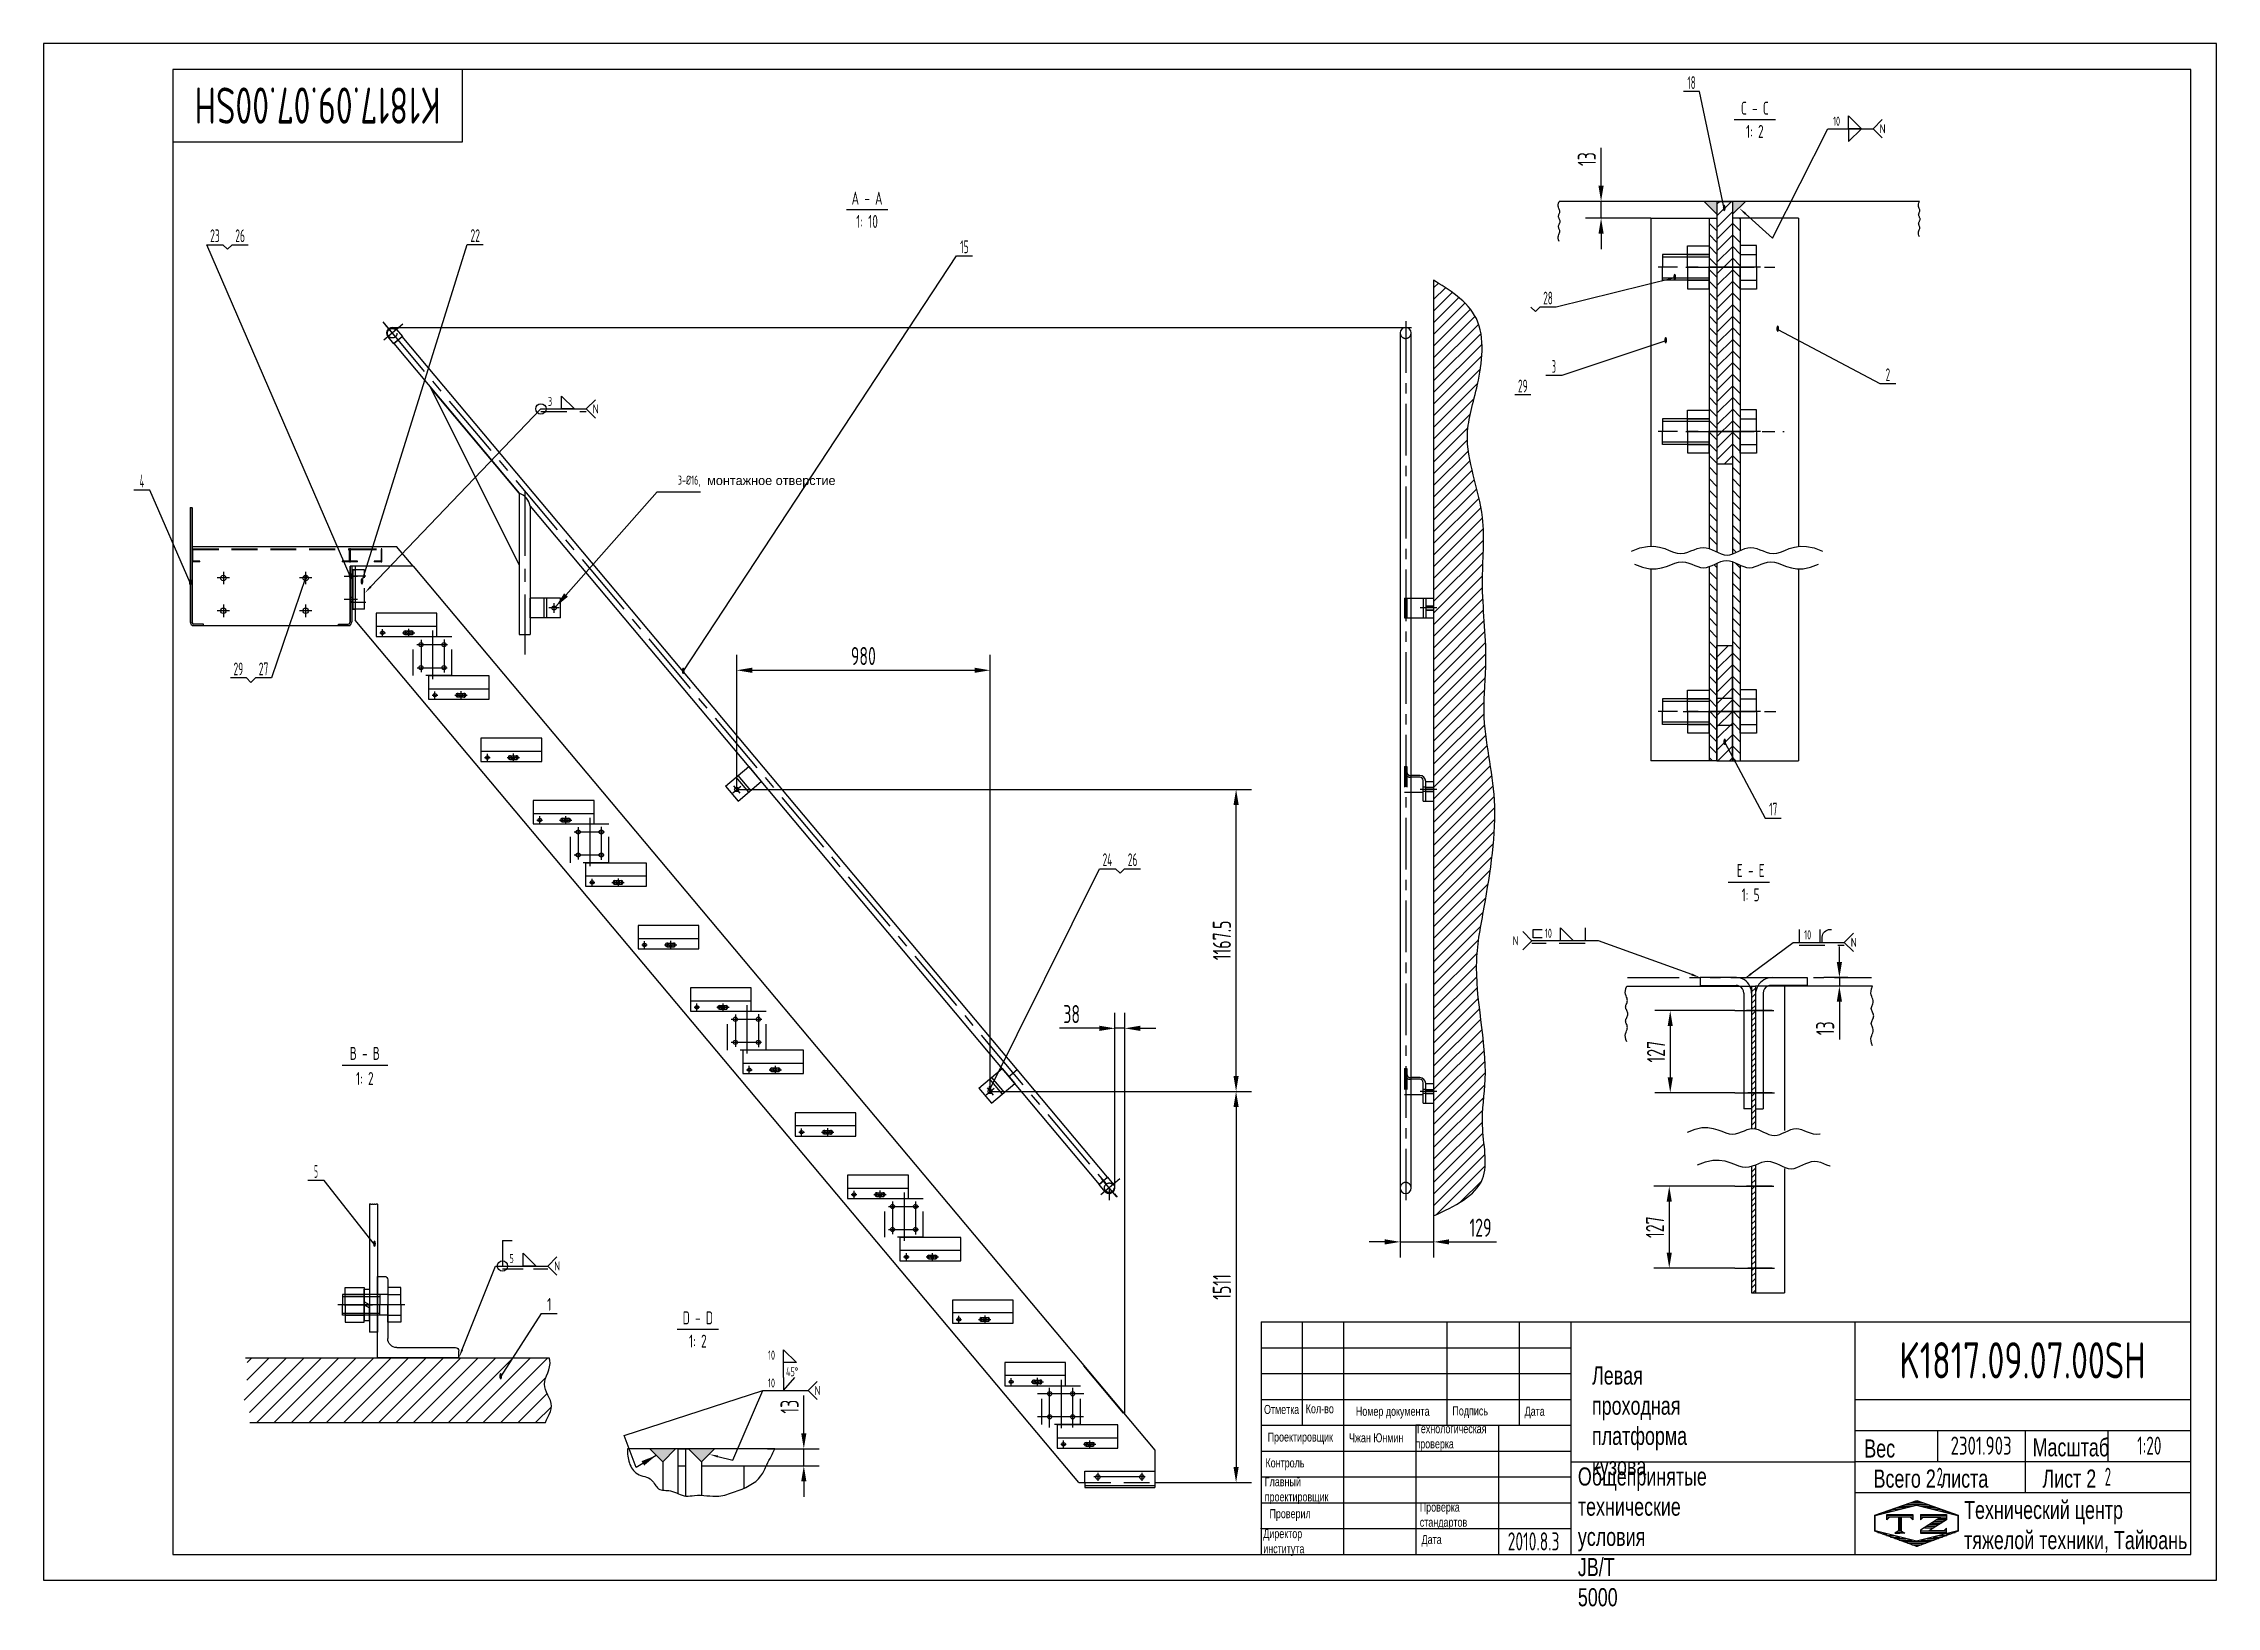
# Model space of a CAD drawing. Header units: millimetres. Extents: x 0 to 8400, y -102 to 5940.
import ezdxf
from ezdxf.enums import TextEntityAlignment as Align

# ---------------------------------------------------------------- set-up
doc = ezdxf.new("R2010")
doc.units = ezdxf.units.MM
doc.header["$LTSCALE"] = 200
for name, pattern in [('F', [0.75, 0.5, -0.25]), ('G', [2, 1.25, -0.25, 0.25, -0.25]), ('K', [2.5, 1.25, -0.25, 0.25, -0.25, 0.25, -0.25])]:
    doc.linetypes.add(name, pattern=pattern)
for name, color, linetype in [('01', 7, 'Continuous'), ('02', 1, 'Continuous'), ('04', 2, 'F'), ('05', 4, 'G'), ('07', 6, 'K'), ('08', 1, 'Continuous'), ('10', 1, 'Continuous'), ('11', 3, 'Continuous'), ('13', 3, 'Continuous'), ('THICK', 7, 'Continuous')]:
    doc.layers.add(name, color=color, linetype=linetype)
doc.styles.get("Standard").update_dxf_attribs({"font": 'isocp', "width": 0.707, "bigfont": 'intecad.shx'})
doc.dimstyles.new('INTE', dxfattribs={"dimscale": 20, "dimtxt": 3.5, "dimasz": 3, "dimexe": 3, "dimexo": 0, "dimgap": 1, "dimtad": 1, "dimdec": 3, "dimdsep": 46, "dimtxsty": 'Standard', "dimcen": 0, "dimclrd": 1, "dimclre": 1, "dimclrt": 3, "dimaunit": 1, "dimadec": 0, "dimazin": 0, "dimtfac": 1, "dimtmove": 0, "dimatfit": 0, "dimfxl": 1, "dimarcsym": 0})
pattern_1 = [(45, (-474.775, 1787.39), (-22.45064, 22.45064), [])]
pattern_2 = [(135, (-474.775, 1787.39), (-22.45064, -22.45064), [])]

msp = doc.modelspace()

# ---------------------------------------------------------------- texts
at = {"layer": '01', "attachment_point": 1}
for s, insert, char_height in [('{\\fArial|b0|i0|c204|p34;\\W1;монтажное отверстие}', (2565.4571, 4268.2685), 35), ('{\\fArial|b0|i0|c204|p34;Отметка}', (4718.0223, 677.4591), 35), ('{\\fArial|b0|i0|c204|p34;Кол-во}', (4879.3726, 680.2628), 35), ('{\\fArial|b0|i0|c204|p34;Номер документа}', (5072.993, 670.4499), 35), ('{\\fArial|b0|i0|c204|p34;Технологическая\\Pпроверка}', (5303.2259, 603.0275), 35), ('{\\fArial|b0|i0|c204|p34;Подпись}', (5446.2034, 671.8518), 35), ('{\\fArial|b0|i0|c204|p34;Проектировщик}', (4732.0527, 570.9195), 35), ('{\\fArial|b0|i0|c204|p34;\\C3;Чжан Юнмин}', (5046.4684, 567.9816), 35), ('{\\fArial|b0|i0|c204|p34;Вес}', (7038.3824, 544.2712), 70), ('{\\fArial|b0|i0|c204|p34;Масштаб}', (7688.9013, 548.7537), 70), ('{\\fArial|b0|i0|c204|p34;Контроль}', (4723.6281, 470.8862), 35), ('{\\fArial|b0|i0|c204|p34;Всего 2 листа}', (7074.273, 427.727), 70), ('{\\fArial|b0|i0|c204|p34;Лист 2}', (7727.0351, 427.727), 70), ('{\\fArial|b0|i0|c204|p34;Главный\\Pпроектировщик}', (4720.822, 397.9906), 35), ('{\\fArial|b0|i0|c204|p34;Проверил}', (4739.0616, 274.629), 35), ('{\\fArial|b0|i0|c204|p34;Технический центр\\Pтяжелой техники, Тайюань}', (7424.2074, 306.7004), 70), ('{\\fArial|b0|i0|c204|p34;Директор\\Pинститута}', (4715.2098, 197.5279), 35), ('{\\fArial|b0|i0|c204|p34;Дата}', (5327.1417, 174.9392), 35)]:
    msp.add_mtext(s, dxfattribs=dict(at, insert=insert, char_height=char_height))
for s, insert, char_height, width in [('{\\fArial|b0|i0|c204|p34;\\C3;Левая проходная платформа\\Pкузова}', (5985.9189, 826.3246), 70, 1.403044), ('{\\fArial|b0|i0|c204|p34;Дата}', (5725.4097, 670.4499), 35, 1.403044), ('{\\fArial|b0|i0|c204|p34;Общепринятые технические\\Pусловия \\fArial|b0|i0|c0|p34;JB/T 5000}', (5931.2544, 435.9881), 70, 1.403044), ('{\\fArial|b0|i0|c204|p34;Проверка\\Pстандартов}', (5320.1264, 300), 35, 579.873557)]:
    msp.add_mtext(s, dxfattribs=dict(at, insert=insert, char_height=char_height, width=width))
at = {"layer": '02', "ltscale": 0.8, "width": 0.605172}
for p, p2 in [((6490.9147, 5291.6825), (6502.9147, 5291.6825)), ((6299.754, 5024.6932), (6311.754, 5024.6932)), ((6264.7953, 4780.4767), (6276.7953, 4780.4767)), ((6697.7579, 4825.0213), (6709.7579, 4825.0213)), ((561.4602, 3845.0552), (573.4602, 3845.0552)), ((1007.4602, 3863.9857), (1019.4602, 3863.9857)), ((1179.4602, 3870.9857), (1191.4602, 3870.9857)), ((1224.9837, 3848.3042), (1236.9837, 3848.3042)), ((2466.7877, 3502.6212), (2478.7877, 3502.6212)), ((6492.904, 3228.2129), (6504.904, 3228.2129)), ((3652.1182, 1886.9504), (3664.1182, 1886.9504)), ((1273.6232, 1288.1671), (1285.6232, 1288.1671)), ((1761.3628, 775.6921), (1773.3628, 775.6921))]:
    msp.add_text('●', height=20, dxfattribs=at).set_placement(p, p2, align=Align.FIT)
at = {"layer": '02', "color": 3, "ltscale": 0.8, "insert": (2452.0393, 4226.3944), "char_height": 35, "attachment_point": 7}
msp.add_mtext('3-%%C16,', dxfattribs=at)
at = {"layer": '11', "ltscale": 0.8}
for s, height, width, p, p2 in [('18', 49.49747, 0.606, (6354.9258, 5763.8315), (6386.421, 5763.8315)), ('23', 49.49747, 0.581958, (644.3326, 5171.9581), (681.5326, 5171.9581)), ('26', 49.49747, 0.578293, (741.6879, 5171.9581), (778.8879, 5171.9581)), ('22', 49.49747, 0.573679, (1650.4047, 5172.5294), (1687.6047, 5172.5294)), ('15', 49.49747, 0.609833, (3543.4237, 5129.2679), (3576.3685, 5129.2679)), ('28', 49.49747, 0.601243, (5797.1558, 4931.0849), (5834.3558, 4931.0849)), ('3', 49.4975, 0.527686, (5830.9444, 4666.8426), (5846.3918, 4666.8426)), ('29', 49.49747, 0.568672, (5699.8004, 4591.3544), (5737.0004, 4591.3544)), ('2', 49.4975, 0.562593, (7121.0237, 4635.025), (7138.012, 4635.025)), ('4', 49.4975, 0.543846, (371.7925, 4223.4698), (389.2898, 4223.4698)), ('29', 49.49747, 0.568672, (734.8282, 3497.754), (772.0282, 3497.754)), ('27', 49.49747, 0.601243, (832.1835, 3497.754), (869.3835, 3497.754)), ('17', 49.49747, 0.606, (6670.7325, 2955.7998), (6702.2278, 2955.7998)), ('24', 49.49747, 0.556706, (4094.1787, 2760.2227), (4131.3787, 2760.2227)), ('26', 49.49747, 0.578293, (4191.5341, 2760.2227), (4228.7341, 2760.2227)), ('5', 49.4975, 0.527686, (1045.7586, 1555.1556), (1061.206, 1555.1556)), ('1', 49.4975, 0.980615, (1946.5606, 1041.1231), (1963.5488, 1041.1231))]:
    msp.add_text(s, height=height, dxfattribs=dict(at, width=width)).set_placement(p, p2, align=Align.FIT)
at = {"layer": '11', "width": 0.696133}
msp.add_text('K1817.09.07.00SH', height=140, rotation=180, dxfattribs=at).set_placement((1535.5244, 5770), (584.4756, 5770), align=Align.FIT)
at = {"layer": '11', "ltscale": 0.8, "width": 0.707}
for s, p in [('C - C', (6615.3242, 5664.8469)), ('1: 2', (6615.3242, 5574.8469)), ('A - A', (3183.6033, 5316.95)), ('1: 10', (3183.6033, 5226.95)), ('E - E', (6599.3585, 2718.4963)), ('1: 5', (6598.9951, 2624.0916)), ('B - B', (1242.2937, 2011.4088)), ('1: 2', (1242.2301, 1914.0686)), ('D - D', (2529.5602, 989.1038)), ('1: 2', (2529.5602, 899.1038))]:
    msp.add_text(s, height=50, dxfattribs=at).set_placement(p, align=Align.CENTER)
at = {"layer": '11'}
for s, height, width, p, p2 in [('K1817.09.07.00SH', 140, 0.696133, (7174.4756, 780), (8125.5244, 780)), ('2301.903', 70, 0.689002, (7371.9587, 485), (7608.0413, 485)), ('1:20', 70, 0.655288, (8092.965, 485), (8187.035, 485)), ('2', 70, 0.562593, (7317.9875, 365), (7342.0125, 365)), ('2', 70, 0.562593, (7967.9875, 365), (7992.0125, 365)), ('2010.8.3', 70, 0.636133, (5660, 115), (5860, 115))]:
    msp.add_text(s, height=height, dxfattribs=dict(at, width=width)).set_placement(p, p2, align=Align.FIT)
at = {"layer": '13', "ltscale": 0.8, "width": 0.707}
for s, p in [('5', (1801.1753, 1226.0121)), ('10', (2800.7277, 852.4486)), ('45%%d', (2870.2866, 788.3599))]:
    msp.add_text(s, height=35, dxfattribs=at).set_placement(p)
at = {"layer": '13', "ltscale": 0.8, "width": 1.010989}
msp.add_text('N', height=35, dxfattribs=at).set_placement((1974.1753, 1197.0121), (1997.1753, 1197.0121), align=Align.FIT)

# ---------------------------------------------------------------- blocks, each defined once
blk = doc.blocks.new('A$C0010469C')
at = {"layer": '04', "color": 2, "linetype": 'F'}
for p, q in [((0, 3), (0, 48)), ((3, 51), (607, 51)), ((3, 48), (607, 48)), ((3, 3), (3, 48)), ((30, 3), (3, 3)), ((30, 0), (3, 0)), ((30, 0), (30, 3)), ((607, 3), (580, 3)), ((580, 3), (580, 0)), ((607, 0), (580, 0)), ((607, 48), (607, 3)), ((610, 3), (610, 48)), ((610, 48), (610, 3)), ((613, 51), (731, 51)), ((613, 48), (731, 48)), ((613, 3), (613, 48)), ((640, 3), (613, 3)), ((640, 0), (613, 0)), ((640, 0), (640, 3)), ((731, 3), (704, 3)), ((704, 3), (704, 0)), ((731, 0), (704, 0)), ((731, 48), (731, 3)), ((734, 3), (734, 48))]:
    blk.add_line(p, q, dxfattribs=at)
for centre, start, end in [((3, 48), 90, 180), ((3, 3), 180, 270), ((607, 48), 0, 90), ((607, 3), 270, 0), ((613, 48), 90, 180), ((613, 3), 180, 270), ((731, 48), 0, 90), ((731, 3), 270, 0)]:
    blk.add_arc(centre, 3, start, end, dxfattribs=at)
blk = doc.blocks.new('*D105')
at = {"layer": '08', "color": 1, "lineweight": -2, "ltscale": 0.8}
for p, q in [((4141.7, 1517), (4141.7, 2193.2)), ((4179.7, 640.4), (4179.7, 2193.2)), ((4081.7, 2133.2), (3927.3, 2133.2)), ((4179.7, 2133.2), (4141.7, 2133.2)), ((4239.7, 2133.2), (4299.7, 2133.2))]:
    blk.add_line(p, q, dxfattribs=at)
at = {"layer": '08', "color": 1, "ltscale": 0.8}
for points in [[(4081.7, 2143.2), (4081.7, 2123.2), (4141.7, 2133.2)], [(4239.7, 2143.2), (4239.7, 2123.2), (4179.7, 2133.2)]]:
    blk.add_solid(points, dxfattribs=at)
at = {"layer": 'Defpoints', "color": 0, "ltscale": 0.8}
for p in [(4141.7, 2133.2), (4141.7, 1517), (4179.7, 640.4)]:
    blk.add_point(p, dxfattribs=at)
at = {"layer": '08', "color": 3, "ltscale": 0.8, "insert": (3974.5, 2188.2), "char_height": 70, "attachment_point": 5}
blk.add_mtext('38', dxfattribs=at)
blk = doc.blocks.new('*D106')
at = {"layer": '08', "color": 1, "lineweight": -2, "ltscale": 0.8}
for p, q in [((3659.2, 1889), (4670.1, 1889)), ((4610.1, 1829), (4610.1, 437.9)), ((4295.6, 377.9), (4670.1, 377.9))]:
    blk.add_line(p, q, dxfattribs=at)
at = {"layer": '08', "color": 1, "ltscale": 0.8}
for points in [[(4600.1, 1829), (4620.1, 1829), (4610.1, 1889)], [(4600.1, 437.9), (4620.1, 437.9), (4610.1, 377.9)]]:
    blk.add_solid(points, dxfattribs=at)
at = {"layer": 'Defpoints', "color": 0, "ltscale": 0.8}
for p in [(3659.2, 1889), (4295.6, 377.9), (4610.1, 377.9)]:
    blk.add_point(p, dxfattribs=at)
at = {"layer": '08', "color": 3, "ltscale": 0.8, "insert": (4555.1, 1133.4), "char_height": 70, "attachment_point": 5, "rotation": 90}
blk.add_mtext('1511', dxfattribs=at)
blk = doc.blocks.new('*D107')
at = {"layer": '08', "color": 1, "lineweight": -2, "ltscale": 0.8}
for p, q in [((2679.6, 3056.5), (2679.6, 3577.2)), ((3659.2, 1889), (3659.2, 3577.2)), ((2739.6, 3517.2), (3599.2, 3517.2))]:
    blk.add_line(p, q, dxfattribs=at)
at = {"layer": '08', "color": 1, "ltscale": 0.8}
for points in [[(2739.6, 3527.2), (2739.6, 3507.2), (2679.6, 3517.2)], [(3599.2, 3527.2), (3599.2, 3507.2), (3659.2, 3517.2)]]:
    blk.add_solid(points, dxfattribs=at)
at = {"layer": 'Defpoints', "color": 0, "ltscale": 0.8}
for p in [(3659.2, 3517.2), (2679.6, 3056.5), (3659.2, 1889)]:
    blk.add_point(p, dxfattribs=at)
at = {"layer": '08', "color": 3, "ltscale": 0.8, "insert": (3169.4, 3572.2), "char_height": 70, "attachment_point": 5}
blk.add_mtext('980', dxfattribs=at)
blk = doc.blocks.new('*D108')
at = {"layer": '08', "color": 1, "lineweight": -2, "ltscale": 0.8}
for p, q in [((2679.9, 3056.8), (4670.1, 3056.8)), ((4610.1, 1949.3), (4610.1, 2996.8)), ((3659.5, 1889.3), (4670.1, 1889.3))]:
    blk.add_line(p, q, dxfattribs=at)
at = {"layer": '08', "color": 1, "ltscale": 0.8}
for points in [[(4600.1, 2996.8), (4620.1, 2996.8), (4610.1, 3056.8)], [(4600.1, 1949.3), (4620.1, 1949.3), (4610.1, 1889.3)]]:
    blk.add_solid(points, dxfattribs=at)
at = {"layer": 'Defpoints', "color": 0, "ltscale": 0.8}
for p in [(2679.9, 3056.8), (4610.1, 3056.8), (3659.5, 1889.3)]:
    blk.add_point(p, dxfattribs=at)
at = {"layer": '08', "color": 3, "ltscale": 0.8, "insert": (4555.1, 2473.1), "char_height": 70, "attachment_point": 5, "rotation": 90}
blk.add_mtext('1167.5', dxfattribs=at)
blk = doc.blocks.new('A$C7F6E5D14')
at = {"layer": '01'}
for p, q in [((76, 82.5), (0, 82.5)), ((0, 0), (0, 82.5)), ((0, 26.1), (0, 82.5)), ((76, 26.1), (76, 82.5))]:
    blk.add_line(p, q, dxfattribs=at)
at = {"layer": '04', "color": 2, "linetype": 'F'}
for p, q in [((76, 72.5), (0, 72.5)), ((0, 0), (0, 26.1)), ((76, 10), (0, 10)), ((76, 0), (76, 26.1)), ((76, 0), (0, 0))]:
    blk.add_line(p, q, dxfattribs=at)
blk = doc.blocks.new('*D112')
at = {"layer": '08', "color": 1, "lineweight": -2, "ltscale": 0.8}
for p, q in [((5244.5, 1548.1), (5244.5, 1247.7)), ((5373.5, 1407.9), (5373.5, 1247.7)), ((5184.5, 1307.7), (5124.5, 1307.7)), ((5244.5, 1307.7), (5373.5, 1307.7)), ((5433.5, 1307.7), (5616.2, 1307.7))]:
    blk.add_line(p, q, dxfattribs=at)
at = {"layer": '08', "color": 1, "ltscale": 0.8}
for points in [[(5184.5, 1317.7), (5184.5, 1297.7), (5244.5, 1307.7)], [(5433.5, 1317.7), (5433.5, 1297.7), (5373.5, 1307.7)]]:
    blk.add_solid(points, dxfattribs=at)
at = {"layer": 'Defpoints', "color": 0, "ltscale": 0.8}
for p in [(5244.5, 1548.1), (5373.5, 1407.9), (5373.5, 1307.7)]:
    blk.add_point(p, dxfattribs=at)
at = {"layer": '08', "color": 3, "ltscale": 0.8, "insert": (5554.8, 1362.7), "char_height": 70, "attachment_point": 5}
blk.add_mtext('129', dxfattribs=at)
blk = doc.blocks.new('A$C581B5482')
for p, q in [((12.5, 89), (24.5, 89)), ((12.5, 89), (12.5, 0)), ((24.5, 89), (24.5, 0)), ((12.5, 0), (24.5, 0))]:
    blk.add_line(p, q)
at = {"layer": '04', "color": 2, "linetype": 'F'}
for p, q in [((12.5, 61.5), (24.5, 61.5)), ((12.5, 40.5), (24.5, 40.5))]:
    blk.add_line(p, q, dxfattribs=at)
at = {"layer": '05', "color": 4, "linetype": 'G'}
blk.add_line((0, 51), (34.2, 51), dxfattribs=at)
blk = doc.blocks.new('sdf')
at = {"ltscale": 0.8}
for p, q in [((7046, 2987.4), (7046, 2784.4)), ((7046, 2987.4), (7058, 2987.4)), ((7058, 2987.4), (7058, 2784.4)), ((7046, 2784.4), (7058, 2784.4))]:
    blk.add_line(p, q, dxfattribs=at)
at = {"layer": '05', "color": 4, "linetype": 'G'}
for p, q in [((7031.5, 2936.4), (7074.2, 2936.4)), ((7031.5, 2809.4), (7074.2, 2809.4))]:
    blk.add_line(p, q, dxfattribs=at)
blk = doc.blocks.new('*U126')
at = {"layer": '01'}
for p, q in [((-16.9, 16.5), (0, 16.5)), ((-16.9, 0), (-16.9, 16.5)), ((-16.9, 10), (0, 10)), ((0, 16.5), (0, 0)), ((0, -16.5), (0, 0)), ((-16.9, 0), (-16.9, -16.5)), ((-16.9, -10), (0, -10)), ((-16.9, -16.5), (0, -16.5))]:
    blk.add_line(p, q, dxfattribs=at)
at = {"layer": '05'}
blk.add_line((-18, 0), (1.1, 0), dxfattribs=at)
blk = doc.blocks.new('*D127')
at = {"layer": '08', "color": 1, "lineweight": -2, "ltscale": 0.8}
for p, q in [((6020.9, 5389.7), (6020.9, 5536.3)), ((6213.9, 5329.7), (5960.9, 5329.7)), ((6020.9, 5264.7), (6020.9, 5329.7)), ((6213.9, 5264.7), (5960.9, 5264.7)), ((6020.9, 5204.7), (6020.9, 5144.7))]:
    blk.add_line(p, q, dxfattribs=at)
at = {"layer": '08', "color": 1, "ltscale": 0.8}
for points in [[(6010.9, 5389.7), (6030.9, 5389.7), (6020.9, 5329.7)], [(6010.9, 5204.7), (6030.9, 5204.7), (6020.9, 5264.7)]]:
    blk.add_solid(points, dxfattribs=at)
at = {"layer": 'Defpoints', "color": 0, "ltscale": 0.8}
for p in [(6020.9, 5329.7), (6213.9, 5329.7), (6213.9, 5264.7)]:
    blk.add_point(p, dxfattribs=at)
at = {"layer": '08', "color": 3, "ltscale": 0.8, "insert": (5965.9, 5493), "char_height": 70, "attachment_point": 5, "rotation": 90}
blk.add_mtext('13', dxfattribs=at)
blk = doc.blocks.new('*U128', base_point=(7028.7, 3517.3))
at = {"layer": '01'}
for points in [[(7452.5, 3873.1), (7502.5, 3823.1), (7452.5, 3823.1)], [(7452.5, 3773.1), (7502.5, 3823.1), (7452.5, 3823.1)]]:
    blk.add_lwpolyline(points, close=True, dxfattribs=at)
at = {"layer": '02'}
for points in [[(7054.6, 3493.8), (7158.3, 3400), (7372.5, 3823.1), (7547.5, 3823.1)], [(7582.8, 3858.4), (7547.5, 3823.1), (7582.8, 3787.7)]]:
    blk.add_lwpolyline(points, dxfattribs=at)
blk.add_lwpolyline([(7028.7, 3517.3, 0, 8, 0), (7054.6, 3493.8, 8, 8, 0)], format="xyseb", dxfattribs=at)
at = {"layer": '13', "width": 0.707}
blk.add_text('10', height=35, dxfattribs=at).set_placement((7392.5, 3834.6))
at = {"layer": '13', "width": 1.010989}
blk.add_text('N', height=35, dxfattribs=at).set_placement((7572.5, 3805.6), (7595.5, 3805.6), align=Align.FIT)
blk = doc.blocks.new('*U129', base_point=(6981.3, 4874.6))
at = {"layer": '01'}
blk.add_lwpolyline([(7269, 5171.1), (7269, 5121.1), (7313, 5171.1)], dxfattribs=at)
at = {"layer": '02'}
for points in [[(7399.4, 5156.5), (7364, 5121.1), (7399.4, 5085.7)], [(7015.2, 4866.1), (7073.4, 4851.5), (7189, 5121.1), (7364, 5121.1)]]:
    blk.add_lwpolyline(points, dxfattribs=at)
blk.add_lwpolyline([(6981.3, 4874.6, 0, 8, 0), (7015.2, 4866.1, 8, 8, 0)], format="xyseb", dxfattribs=at)
at = {"layer": '13', "width": 0.707}
blk.add_text('10', height=35, dxfattribs=at).set_placement((7209, 5132.6))
at = {"layer": '13', "width": 1.010989}
blk.add_text('N', height=35, dxfattribs=at).set_placement((7389, 5103.6), (7412, 5103.6), align=Align.FIT)
blk = doc.blocks.new('1231')
at = {"layer": '01'}
for p, q in [((2347.1, 4599.8), (2382.1, 4599.8)), ((2347.1, 4555.8), (2382.1, 4555.8)), ((2382.1, 4599.8), (2382.1, 4555.8)), ((6624.1, 4598.9), (2382.1, 4598.9)), ((2382.1, 4556.6), (2382.1, 4598.9)), ((2382.1, 4556.6), (3136.4, 4556.6)), ((2603.4, 4556.6), (3350.1, 4377.3)), ((3136.4, 4556.6), (2603.4, 4556.6)), ((3136.4, 4556.6), (3554.6, 4205.7)), ((3202.2, 4556.6), (6624.1, 4556.6)), ((3202.2, 4556.6), (3581.8, 4238.1)), ((4516.1, 4439.1), (4516.1, 4556.6)), ((4516.1, 4556.6), (4592.1, 4556.6)), ((4592.1, 4439.1), (4592.1, 4556.6)), ((6040.1, 4439.1), (6040.1, 4556.6)), ((6040.1, 4556.6), (6116.1, 4556.6)), ((6081.1, 4598.9), (6081.1, 4554.9)), ((6116.1, 4439.1), (6116.1, 4556.6)), ((6624.1, 4599.8), (6624.1, 4555.8)), ((6659.1, 4599.8), (6624.1, 4599.8)), ((6624.1, 4556.6), (6624.1, 4598.9)), ((6659.1, 4555.8), (6624.1, 4555.8)), ((3550.1, 4418.1), (3474.6, 4328.1)), ((3608.3, 4369.2), (3532.8, 4279.2)), ((3608.3, 4369.2), (3550.1, 4418.1)), ((3608.3, 4369.2), (3608.3, 4369.2)), ((4516.1, 4439.1), (4516.1, 4439.1)), ((4516.1, 4439.1), (4592.1, 4439.1)), ((6040.1, 4439.1), (6116.1, 4439.1)), ((6040.1, 4439.1), (6040.1, 4439.1)), ((3532.8, 4279.2), (3474.6, 4328.1)), ((3554.6, 4205.7), (3581.8, 4238.1))]:
    blk.add_line(p, q, dxfattribs=at)
at = {"layer": '01', "color": 7, "linetype": 'Continuous'}
for p, q in [((4516.1, 4502.6), (4592.1, 4502.6)), ((6040.1, 4502.6), (6116.1, 4502.6)), ((3567.5, 4320.6), (3509.3, 4369.4))]:
    blk.add_line(p, q, dxfattribs=at)
at = {"layer": '01'}
for centre in [(4554.1, 4464.1), (6078.1, 4464.1), (3563.1, 4374.5)]:
    blk.add_circle(centre, 8, dxfattribs=at)
for centre, radius, start, end in [((2347.1, 4577.8), 22, 90, 270), ((3169.3, 4497), 68.1, 61.08998, 118.91002), ((6659.1, 4577.8), 22, 270, 90)]:
    blk.add_arc(centre, radius, start, end, dxfattribs=at)
at = {"layer": '04', "color": 2, "linetype": 'F'}
for p, q in [((4516.1, 4492.6), (4592.1, 4492.6)), ((6040.1, 4492.6), (6116.1, 4492.6)), ((3573.9, 4328.2), (3515.7, 4377.1))]:
    blk.add_line(p, q, dxfattribs=at)
for centre in [(2347.1, 4577.8), (6659.1, 4577.8)]:
    blk.add_circle(centre, 18.5, dxfattribs=at)
at = {"layer": '05', "color": 4, "linetype": 'G'}
for p, q in [((2347.1, 4631.9), (2347.1, 4535.9)), ((6659.1, 4631.9), (6659.1, 4535.9)), ((2289.8, 4577.8), (6706.5, 4577.8)), ((2303.2, 4577.8), (2390.9, 4577.8)), ((3144.1, 4577.8), (3627.4, 4172.2)), ((6702.9, 4577.8), (6615.2, 4577.8)), ((4535.6, 4464.1), (4573.2, 4464.1)), ((4554.1, 4444.9), (4554.1, 4484.3)), ((6059.6, 4464.1), (6097.2, 4464.1)), ((6078.1, 4444.9), (6078.1, 4484.3)), ((3577.3, 4362.6), (3548.5, 4386.8)), ((3575.5, 4389.2), (3550.2, 4359))]:
    blk.add_line(p, q, dxfattribs=at)
blk = doc.blocks.new('*U131', base_point=(1241.5, 3815.3))
at = {"layer": '01'}
blk.add_lwpolyline([(2003.1, 4577.3), (2053.1, 4527.3), (2003.1, 4527.3)], close=True, dxfattribs=at)
blk.add_circle((1923.1, 4527.3), 20, dxfattribs=at)
at = {"layer": '02'}
for points in [[(2133.4, 4562.6), (2098.1, 4527.3), (2133.4, 4491.9)], [(1265.7, 3840.6), (1923.1, 4527.3), (2098.1, 4527.3)]]:
    blk.add_lwpolyline(points, dxfattribs=at)
blk.add_lwpolyline([(1241.5, 3815.3, 0, 8, 0), (1265.7, 3840.6, 8, 8, 0)], format="xyseb", dxfattribs=at)
at = {"layer": '04'}
blk.add_line((1923.1, 4516.8), (2098.1, 4516.8), dxfattribs=at)
at = {"layer": '13', "width": 0.707}
blk.add_text('3', height=35, dxfattribs=at).set_placement((1950.1, 4538.8))
at = {"layer": '13', "width": 1.010989}
blk.add_text('N', height=35, dxfattribs=at).set_placement((2123.1, 4509.8), (2146.1, 4509.8), align=Align.FIT)
blk = doc.blocks.new('*D132')
at = {"layer": '08', "color": 1, "lineweight": -2, "ltscale": 0.8}
for p, q in [((2939.1, 567.4), (2939.1, 714)), ((2798.5, 507.4), (2999.1, 507.4)), ((2939.1, 442.4), (2939.1, 507.4)), ((2708.5, 442.4), (2999.1, 442.4)), ((2939.1, 382.4), (2939.1, 322.4))]:
    blk.add_line(p, q, dxfattribs=at)
at = {"layer": '08', "color": 1, "ltscale": 0.8}
for points in [[(2929.1, 567.4), (2949.1, 567.4), (2939.1, 507.4)], [(2929.1, 382.4), (2949.1, 382.4), (2939.1, 442.4)]]:
    blk.add_solid(points, dxfattribs=at)
at = {"layer": 'Defpoints', "color": 0, "ltscale": 0.8}
for p in [(2798.5, 507.4), (2939.1, 507.4), (2708.5, 442.4)]:
    blk.add_point(p, dxfattribs=at)
at = {"layer": '08', "color": 3, "ltscale": 0.8, "insert": (2884.1, 670.7), "char_height": 70, "attachment_point": 5, "rotation": 90}
blk.add_mtext('13', dxfattribs=at)
blk = doc.blocks.new('*U133')
at = {"layer": '01'}
for p, q in [((0, 63), (0, 0)), ((0, 63), (5.4, 63)), ((8, 15), (8, 60.4)), ((0, 0), (63, 0)), ((60.4, 8), (15, 8)), ((63, 0), (63, 5.4))]:
    blk.add_line(p, q, dxfattribs=at)
for centre, radius, start, end in [((5.4, 60.4), 2.64, 0.2621, 90), ((15, 15), 7, 180, 269.8782), ((60.4, 5.4), 2.64, 0, 90)]:
    blk.add_arc(centre, radius, start, end, dxfattribs=at)
blk = doc.blocks.new('*U134')
at = {"layer": '01'}
for p, q in [((-14.8, 0), (-14.8, 13.4)), ((-14.8, 13.4), (0, 13.4)), ((-14.8, 8), (0, 8)), ((0, 13.4), (0, 0)), ((0, -13.4), (0, 0)), ((-14.8, 0), (-14.8, -13.4)), ((-14.8, -8), (0, -8)), ((-14.8, -13.4), (0, -13.4))]:
    blk.add_line(p, q, dxfattribs=at)
at = {"layer": '05'}
blk.add_line((-15.9, 0), (1.1, 0), dxfattribs=at)
blk = doc.blocks.new('*U135')
at = {"layer": '01'}
for p, q in [((-10, 0), (-10, 13.4)), ((-10, 13.4), (0, 13.4)), ((0, 8), (-10, 8)), ((-10, 0), (-10, -13.4)), ((0, 13.4), (0, 0)), ((0, 8), (35, 8)), ((0, -13.4), (0, 0)), ((6, 8), (6, 0)), ((6, -8), (6, 0)), ((35, 8), (35, 0)), ((35, -8), (35, 0)), ((0, -8), (-10, -8)), ((-10, -13.4), (0, -13.4)), ((0, -8), (35, -8))]:
    blk.add_line(p, q, dxfattribs=at)
at = {"layer": '02'}
for p, q in [((35, 6.4), (6, 6.4)), ((35, -6.4), (6, -6.4))]:
    blk.add_line(p, q, dxfattribs=at)
at = {"layer": '05'}
blk.add_line((-13.1, 0), (38.5, 0), dxfattribs=at)
blk = doc.blocks.new('*U136')
at = {"layer": '01'}
for p, q in [((-12.2, 4.1), (-12.2, 0)), ((0, 4.1), (-12.2, 4.1)), ((-12.2, 0), (0, 0)), ((0, 0), (-2.4, 4.1)), ((0, 4.1), (2.4, 0)), ((0, 4.1), (12.2, 4.1)), ((12.2, 0), (0, 0)), ((12.2, 4.1), (12.2, 0))]:
    blk.add_line(p, q, dxfattribs=at)
at = {"layer": '05'}
blk.add_line((0, 6.2), (0, -2.1), dxfattribs=at)
blk = doc.blocks.new('*D137')
at = {"layer": '08', "color": 1, "lineweight": -2, "ltscale": 0.8}
for p, q in [((6942.2, 2389.1), (6942.2, 2449.1)), ((6974.3, 2329.1), (6882.2, 2329.1)), ((6974.3, 2296.6), (6882.2, 2296.6)), ((6942.2, 2329.1), (6942.2, 2296.6)), ((6942.2, 2236.6), (6942.2, 2090))]:
    blk.add_line(p, q, dxfattribs=at)
at = {"layer": '08', "color": 1, "ltscale": 0.8}
for points in [[(6932.2, 2389.1), (6952.2, 2389.1), (6942.2, 2329.1)], [(6932.2, 2236.6), (6952.2, 2236.6), (6942.2, 2296.6)]]:
    blk.add_solid(points, dxfattribs=at)
at = {"layer": 'Defpoints', "color": 0, "ltscale": 0.8}
for p in [(6942.2, 2296.6), (6974.3, 2329.1), (6974.3, 2296.6)]:
    blk.add_point(p, dxfattribs=at)
at = {"layer": '08', "color": 3, "ltscale": 0.8, "insert": (6887.2, 2133.3), "char_height": 70, "attachment_point": 5, "rotation": 90}
blk.add_mtext('13', dxfattribs=at)
blk = doc.blocks.new('*D138')
at = {"layer": '08', "color": 1, "lineweight": -2, "ltscale": 0.8}
for p, q in [((6538, 2201.6), (6228.3, 2201.6)), ((6288.3, 2141.6), (6288.3, 1944.1)), ((6538, 1884.1), (6228.3, 1884.1))]:
    blk.add_line(p, q, dxfattribs=at)
at = {"layer": '08', "color": 1, "ltscale": 0.8}
for points in [[(6278.3, 2141.6), (6298.3, 2141.6), (6288.3, 2201.6)], [(6278.3, 1944.1), (6298.3, 1944.1), (6288.3, 1884.1)]]:
    blk.add_solid(points, dxfattribs=at)
at = {"layer": 'Defpoints', "color": 0, "ltscale": 0.8}
for p in [(6538, 2201.6), (6288.3, 1884.1), (6538, 1884.1)]:
    blk.add_point(p, dxfattribs=at)
at = {"layer": '08', "color": 3, "ltscale": 0.8, "insert": (6233.3, 2042.9), "char_height": 70, "attachment_point": 5, "rotation": 90}
blk.add_mtext('127', dxfattribs=at)
blk = doc.blocks.new('*D139')
at = {"layer": '08', "color": 1, "lineweight": -2, "ltscale": 0.8}
for p, q in [((6538, 1523.3), (6224.5, 1523.3)), ((6284.5, 1463.3), (6284.5, 1265.8)), ((6538, 1205.8), (6224.5, 1205.8))]:
    blk.add_line(p, q, dxfattribs=at)
at = {"layer": '08', "color": 1, "ltscale": 0.8}
for points in [[(6274.5, 1463.3), (6294.5, 1463.3), (6284.5, 1523.3)], [(6274.5, 1265.8), (6294.5, 1265.8), (6284.5, 1205.8)]]:
    blk.add_solid(points, dxfattribs=at)
at = {"layer": 'Defpoints', "color": 0, "ltscale": 0.8}
for p in [(6538, 1523.3), (6284.5, 1205.8), (6538, 1205.8)]:
    blk.add_point(p, dxfattribs=at)
at = {"layer": '08', "color": 3, "ltscale": 0.8, "insert": (6229.5, 1364.6), "char_height": 70, "attachment_point": 5, "rotation": 90}
blk.add_mtext('127', dxfattribs=at)
blk = doc.blocks.new('*U140')
at = {"layer": '01'}
blk.add_line((-445.4, 192.6), (-445.4, 142.6), dxfattribs=at)
blk.add_lwpolyline([(-610.4, 154.1), (-645.4, 154.1), (-645.4, 186.1), (-610.4, 186.1)], dxfattribs=at)
blk.add_lwpolyline([(-540.4, 192.6), (-490.4, 142.6), (-540.4, 142.6)], close=True, dxfattribs=at)
blk.add_solid([(-445.4, 192.6), (-445.4, 227.6), (-495.4, 192.6), (-445.4, 192.6)], dxfattribs=at)
at = {"layer": '02'}
for points in [[(-685.8, 178), (-650.4, 142.6), (-685.8, 107.3)], [(-32.9, 11.9), (-392.6, 142.6), (-445.4, 142.6), (-650.4, 142.6)]]:
    blk.add_lwpolyline(points, dxfattribs=at)
blk.add_lwpolyline([(0, 0, 0, 8, 0), (-32.9, 11.9, 8, 8, 0)], format="xyseb", dxfattribs=at)
at = {"layer": '04'}
blk.add_line((-445.4, 132.1), (-650.4, 132.1), dxfattribs=at)
at = {"layer": '13', "width": 0.707}
blk.add_text('10', height=35, dxfattribs=at).set_placement((-600.4, 154.1))
at = {"layer": '13', "width": 1.010989}
blk.add_text('N', height=35, dxfattribs=at).set_placement((-725.4, 125.1), (-702.4, 125.1), align=Align.FIT)
blk = doc.blocks.new('*U141')
at = {"layer": '01'}
for p, q in [((213.8, 193.3), (213.8, 143.3)), ((293.8, 193.3), (293.8, 143.3))]:
    blk.add_line(p, q, dxfattribs=at)
blk.add_lwpolyline([(303.8, 143.3), (303.8, 163.3, -0.414214), (333.8, 193.3), (338.8, 193.3)], format="xyb", dxfattribs=at)
blk.add_solid([(213.8, 193.3), (213.8, 228.3), (263.8, 193.3), (213.8, 193.3)], dxfattribs=at)
at = {"layer": '02'}
for points in [[(424.1, 178.6), (388.8, 143.3), (424.1, 107.9)], [(28, 21), (191.3, 143.3), (213.8, 143.3), (388.8, 143.3)]]:
    blk.add_lwpolyline(points, dxfattribs=at)
blk.add_lwpolyline([(0, 0, 0, 8, 0), (28, 21, 8, 8, 0)], format="xyseb", dxfattribs=at)
at = {"layer": '04'}
blk.add_line((213.8, 132.8), (388.8, 132.8), dxfattribs=at)
at = {"layer": '13', "width": 0.707}
blk.add_text('10', height=35, dxfattribs=at).set_placement((233.8, 154.8))
at = {"layer": '13', "width": 1.010989}
blk.add_text('N', height=35, dxfattribs=at).set_placement((413.8, 125.8), (436.8, 125.8), align=Align.FIT)
blk = doc.blocks.new('6547891230.0.')
at = {"layer": '01'}
for p, q in [((19383.4, 7040.4), (19159.4, 7040.4)), ((19159.4, 7040.4), (19159.4, 6832.8)), ((19383.4, 7040.4), (22250.6, 3623.6)), ((21888.3, 3580.8), (19159.4, 6832.8)), ((22130, 3767.3), (21976.4, 3950.4)), ((22250.6, 3623.6), (22250.6, 3479.4)), ((21980.6, 3499.2), (21980.6, 3479.4))]:
    blk.add_line(p, q, dxfattribs=at)
at = {"layer": '01', "color": 7, "linetype": 'Continuous'}
for p, q in [((19475.8, 6858.7), (19240.8, 6858.7)), ((19240.8, 6858.7), (19240.8, 6768.7)), ((19240.8, 6808.7), (19475.8, 6808.7)), ((19475.8, 6768.7), (19475.8, 6858.7)), ((19240.8, 6768.7), (19475.8, 6768.7)), ((19352.8, 6790.7), (19378.8, 6790.7)), ((19352.8, 6776.7), (19378.8, 6776.7)), ((19443.3, 6617.4), (19443.3, 6527.4)), ((19678.3, 6617.4), (19443.3, 6617.4)), ((19443.3, 6567.4), (19678.3, 6567.4)), ((19678.3, 6527.4), (19678.3, 6617.4)), ((19443.3, 6527.4), (19678.3, 6527.4)), ((19555.3, 6549.4), (19581.3, 6549.4)), ((19555.3, 6535.4), (19581.3, 6535.4)), ((19880.8, 6376.1), (19645.8, 6376.1)), ((19645.8, 6376.1), (19645.8, 6286.1)), ((19645.8, 6326.1), (19880.8, 6326.1)), ((19757.8, 6308.1), (19783.8, 6308.1)), ((19880.8, 6286.1), (19880.8, 6376.1)), ((19645.8, 6286.1), (19880.8, 6286.1)), ((19757.8, 6294.1), (19783.8, 6294.1)), ((19848.3, 6134.8), (19848.3, 6044.8)), ((20083.3, 6134.8), (19848.3, 6134.8)), ((20083.3, 6044.8), (20083.3, 6134.8)), ((19848.3, 6084.8), (20083.3, 6084.8)), ((19960.3, 6068.6), (19960.3, 6050.8)), ((19960.3, 6066.8), (19986.3, 6066.8)), ((19960.3, 6052.8), (19986.3, 6052.8)), ((19848.3, 6044.8), (20083.3, 6044.8)), ((20285.8, 5893.5), (20050.8, 5893.5)), ((20050.8, 5893.5), (20050.8, 5803.5)), ((20285.8, 5803.5), (20285.8, 5893.5)), ((20050.8, 5843.5), (20285.8, 5843.5)), ((20050.8, 5803.5), (20285.8, 5803.5)), ((20162.8, 5825.5), (20188.8, 5825.5)), ((20162.8, 5811.5), (20188.8, 5811.5)), ((20253.3, 5652.2), (20253.3, 5562.2)), ((20488.3, 5652.2), (20253.3, 5652.2)), ((20488.3, 5562.2), (20488.3, 5652.2)), ((20253.3, 5602.2), (20488.3, 5602.2)), ((20253.3, 5562.2), (20488.3, 5562.2)), ((20365.3, 5584.2), (20391.3, 5584.2)), ((20365.3, 5570.2), (20391.3, 5570.2)), ((20690.8, 5410.9), (20455.8, 5410.9)), ((20455.8, 5410.9), (20455.8, 5320.9)), ((20690.8, 5320.9), (20690.8, 5410.9)), ((20455.8, 5360.9), (20690.8, 5360.9)), ((20455.8, 5320.9), (20690.8, 5320.9)), ((20567.8, 5344.7), (20567.8, 5326.9)), ((20567.8, 5342.9), (20593.8, 5342.9)), ((20567.8, 5328.9), (20593.8, 5328.9)), ((20593.8, 5344.7), (20593.8, 5326.1)), ((20658.3, 5169.6), (20658.3, 5079.6)), ((20893.3, 5169.6), (20658.3, 5169.6)), ((20893.3, 5079.6), (20893.3, 5169.6)), ((20658.3, 5119.6), (20893.3, 5119.6)), ((20658.3, 5079.6), (20893.3, 5079.6)), ((20770.3, 5101.6), (20796.3, 5101.6)), ((20770.3, 5087.6), (20796.3, 5087.6)), ((21095.7, 4928.3), (20860.7, 4928.3)), ((20860.7, 4928.3), (20860.7, 4838.3)), ((21095.7, 4878.3), (20860.7, 4878.3)), ((21095.7, 4838.3), (21095.7, 4928.3)), ((20860.7, 4838.3), (21095.7, 4838.3)), ((20972.7, 4860.3), (20998.7, 4860.3)), ((20972.7, 4846.3), (20998.7, 4846.3)), ((21063.2, 4687), (21063.2, 4597)), ((21298.2, 4687), (21063.2, 4687)), ((21063.2, 4637), (21298.2, 4637)), ((21281.4, 4620.4), (21281.4, 4433)), ((21298.2, 4597), (21298.2, 4687)), ((21063.2, 4597), (21298.2, 4597)), ((21175.2, 4619), (21201.2, 4619)), ((21175.2, 4605), (21201.2, 4605)), ((21500.7, 4445.7), (21265.7, 4445.7)), ((21265.7, 4445.7), (21265.7, 4355.7)), ((21500.7, 4395.7), (21265.7, 4395.7)), ((21377.7, 4377.7), (21403.7, 4377.7)), ((21500.7, 4355.7), (21500.7, 4445.7)), ((21265.7, 4355.7), (21500.7, 4355.7)), ((21377.7, 4363.7), (21403.7, 4363.7)), ((21703.2, 4204.4), (21468.2, 4204.4)), ((21468.2, 4204.4), (21468.2, 4114.4)), ((21703.2, 4114.4), (21703.2, 4204.4)), ((21703.2, 4154.4), (21468.2, 4154.4)), ((21580.2, 4136.4), (21606.2, 4136.4)), ((21580.2, 4122.4), (21606.2, 4122.4)), ((21468.2, 4114.4), (21703.2, 4114.4)), ((21905.7, 3963.1), (21670.7, 3963.1)), ((21670.7, 3963.1), (21670.7, 3873.1)), ((21905.7, 3873.1), (21905.7, 3963.1)), ((21905.7, 3913.1), (21670.7, 3913.1)), ((21670.7, 3873.1), (21905.7, 3873.1)), ((21782.7, 3895.1), (21808.7, 3895.1)), ((21782.7, 3881.1), (21808.7, 3881.1)), ((21873.2, 3721.8), (21873.2, 3671.8)), ((22108.2, 3721.8), (21873.2, 3721.8)), ((22108.2, 3671.8), (22108.2, 3721.8)), ((21873.2, 3671.8), (22108.2, 3671.8)), ((21873.2, 3671.8), (21873.2, 3631.8)), ((21873.2, 3631.8), (22108.2, 3631.8)), ((21985.2, 3653.8), (22011.2, 3653.8)), ((21985.2, 3639.8), (22011.2, 3639.8)), ((22108.2, 3631.8), (22108.2, 3671.8)), ((21956.8, 3499.2), (21888.3, 3580.8)), ((21980.6, 3499.2), (21980.6, 3542.4)), ((21980.6, 3542.4), (22250.6, 3542.4)), ((21956.8, 3499.2), (21980.6, 3499.2)), ((21980.6, 3487.4), (22250.6, 3487.4)), ((21980.6, 3479.4), (22250.6, 3479.4))]:
    blk.add_line(p, q, dxfattribs=at)
for centre, radius in [((19265.8, 6783.7), 7), ((19365.8, 6783.7), 7), ((19414.5, 6737.6), 8), ((19503.5, 6737.6), 8), ((19414.5, 6648.6), 8), ((19503.5, 6648.6), 8), ((19468.3, 6542.4), 7), ((19568.3, 6542.4), 7), ((19670.8, 6301.1), 7), ((19770.8, 6301.1), 7), ((19873.3, 6059.8), 7), ((19973.3, 6059.8), 7), ((20021.9, 6013.7), 8), ((20110.9, 6013.7), 8), ((20021.9, 5924.7), 8), ((20110.9, 5924.7), 8), ((20075.8, 5818.5), 7), ((20175.8, 5818.5), 7), ((20278.3, 5577.2), 7), ((20378.3, 5577.2), 7), ((20480.8, 5335.9), 7), ((20580.8, 5335.9), 7), ((20629.4, 5289.8), 8), ((20718.4, 5289.8), 8), ((20629.4, 5200.8), 8), ((20718.4, 5200.8), 8), ((20683.3, 5094.6), 7), ((20783.3, 5094.6), 7), ((20885.7, 4853.3), 7), ((20985.7, 4853.3), 7), ((21088.2, 4612), 7), ((21188.2, 4612), 7), ((21236.9, 4565.9), 8), ((21325.9, 4565.9), 8), ((21236.9, 4476.9), 8), ((21325.9, 4476.9), 8), ((21290.7, 4370.7), 7), ((21390.7, 4370.7), 7), ((21493.2, 4129.4), 7), ((21593.2, 4129.4), 7), ((21695.7, 3888.1), 7), ((21795.7, 3888.1), 7), ((21844.3, 3842), 8), ((21933.3, 3842), 8), ((21844.3, 3753), 8), ((21933.3, 3753), 8), ((21898.2, 3646.8), 7), ((21998.2, 3646.8), 7)]:
    blk.add_circle(centre, radius, dxfattribs=at)
at = {"layer": '01'}
for centre in [(22030.6, 3520.4), (22200.6, 3520.4)]:
    blk.add_circle(centre, 9, dxfattribs=at)
at = {"layer": '01', "color": 7, "linetype": 'Continuous'}
for centre, start, end in [((19352.8, 6783.7), 90, 270), ((19378.8, 6783.7), 270, 90), ((19555.3, 6542.4), 90, 270), ((19581.3, 6542.4), 270, 90), ((19757.8, 6301.1), 90, 270), ((19783.8, 6301.1), 270, 90), ((19960.3, 6059.8), 90, 270), ((19986.3, 6059.8), 270, 90), ((20162.8, 5818.5), 90, 270), ((20188.8, 5818.5), 270, 90), ((20365.3, 5577.2), 90, 270), ((20391.3, 5577.2), 270, 90), ((20567.8, 5335.9), 90, 270), ((20593.8, 5335.9), 270, 90), ((20770.3, 5094.6), 90, 270), ((20796.3, 5094.6), 270, 90), ((20972.7, 4853.3), 90, 270), ((20998.7, 4853.3), 270, 90), ((21175.2, 4612), 90, 270), ((21201.2, 4612), 270, 90), ((21377.7, 4370.7), 90, 270), ((21403.7, 4370.7), 270, 90), ((21580.2, 4129.4), 90, 270), ((21606.2, 4129.4), 270, 90), ((21782.7, 3888.1), 90, 270), ((21808.7, 3888.1), 270, 90), ((21985.2, 3646.8), 90, 270), ((22011.2, 3646.8), 270, 90)]:
    blk.add_arc(centre, 7, start, end, dxfattribs=at)
at = {"layer": '04', "color": 2, "linetype": 'F'}
for p, q in [((19533.5, 6767.6), (19384.5, 6767.6)), ((19384.5, 6618.6), (19384.5, 6767.6)), ((19533.5, 6618.6), (19533.5, 6767.6)), ((19533.5, 6618.6), (19384.5, 6618.6)), ((20140.9, 6043.7), (19991.9, 6043.7)), ((19991.9, 5894.7), (19991.9, 6043.7)), ((20140.9, 5894.7), (20140.9, 6043.7)), ((20140.9, 5894.7), (19991.9, 5894.7)), ((20748.4, 5319.8), (20599.4, 5319.8)), ((20599.4, 5170.8), (20599.4, 5319.8)), ((20748.4, 5170.8), (20748.4, 5319.8)), ((20748.4, 5170.8), (20599.4, 5170.8)), ((21355.9, 4595.9), (21206.9, 4595.9)), ((21206.9, 4446.9), (21206.9, 4595.9)), ((21355.9, 4446.9), (21355.9, 4595.9)), ((21355.9, 4446.9), (21206.9, 4446.9)), ((21963.3, 3872), (21814.3, 3872)), ((21814.3, 3723), (21814.3, 3872)), ((21963.3, 3723), (21963.3, 3872)), ((21963.3, 3723), (21814.3, 3723)), ((21980.6, 3499.2), (22250.6, 3499.2))]:
    blk.add_line(p, q, dxfattribs=at)
at = {"layer": '05', "color": 4, "linetype": 'G'}
for p, q in [((19255.1, 6783.7), (19276.5, 6783.7)), ((19265.8, 6768.7), (19265.8, 6798.1)), ((19342.5, 6783.7), (19390.1, 6783.7)), ((19352.8, 6792.5), (19352.8, 6774.7)), ((19365.8, 6798.9), (19365.8, 6770.9)), ((19378.8, 6792.5), (19378.8, 6773.9)), ((19398.6, 6737.6), (19516.3, 6737.6)), ((19414.5, 6756.4), (19414.5, 6630.7)), ((19459, 6792.1), (19459, 6604.7)), ((19503.5, 6757), (19503.5, 6629.4)), ((19398.9, 6648.6), (19514.9, 6648.6)), ((19468.3, 6527.4), (19468.3, 6556.8)), ((19568.3, 6557.6), (19568.3, 6529.6)), ((19457.6, 6542.4), (19479, 6542.4)), ((19545, 6542.4), (19592.6, 6542.4)), ((19555.3, 6551.2), (19555.3, 6533.4)), ((19581.3, 6551.2), (19581.3, 6532.6)), ((19660.1, 6301.1), (19681.4, 6301.1)), ((19670.8, 6286.1), (19670.8, 6315.5)), ((19747.4, 6301.1), (19795.1, 6301.1)), ((19757.8, 6309.9), (19757.8, 6292.1)), ((19770.8, 6316.3), (19770.8, 6288.3)), ((19783.8, 6309.9), (19783.8, 6291.3)), ((19862.6, 6059.8), (19883.9, 6059.8)), ((19873.3, 6044.8), (19873.3, 6074.2)), ((19949.9, 6059.8), (19997.6, 6059.8)), ((19973.3, 6075), (19973.3, 6047)), ((19986.3, 6068.6), (19986.3, 6050)), ((20066.4, 6068.2), (20066.4, 5880.8)), ((20006, 6014.2), (20123.8, 6014.2)), ((20021.9, 6032.5), (20021.9, 5906.8)), ((20110.9, 6033.1), (20110.9, 5905.5)), ((20006.4, 5924.7), (20122.4, 5924.7)), ((20065.1, 5818.5), (20086.4, 5818.5)), ((20075.8, 5803.5), (20075.8, 5832.9)), ((20152.4, 5818.5), (20200.1, 5818.5)), ((20162.8, 5827.3), (20162.8, 5809.5)), ((20175.8, 5833.7), (20175.8, 5805.7)), ((20188.8, 5827.3), (20188.8, 5808.7)), ((20267.6, 5577.2), (20288.9, 5577.2)), ((20278.3, 5562.2), (20278.3, 5591.6)), ((20354.9, 5577.2), (20402.6, 5577.2)), ((20365.3, 5586), (20365.3, 5568.2)), ((20378.3, 5592.4), (20378.3, 5564.4)), ((20391.3, 5586), (20391.3, 5567.4)), ((20470.1, 5335.9), (20491.4, 5335.9)), ((20480.8, 5320.9), (20480.8, 5350.3)), ((20557.4, 5335.9), (20605, 5335.9)), ((20580.8, 5351.1), (20580.8, 5323.1)), ((20629.4, 5308.6), (20629.4, 5182.9)), ((20673.9, 5344.3), (20673.9, 5156.9)), ((20718.4, 5309.2), (20718.4, 5181.6)), ((20613.5, 5289.8), (20731.2, 5289.8)), ((20613.8, 5200.8), (20729.9, 5200.8)), ((20672.6, 5094.6), (20693.9, 5094.6)), ((20683.3, 5079.6), (20683.3, 5109)), ((20759.9, 5094.6), (20807.5, 5094.6)), ((20770.3, 5103.4), (20770.3, 5085.6)), ((20783.3, 5109.8), (20783.3, 5081.8)), ((20796.3, 5103.4), (20796.3, 5084.8)), ((20875, 4853.3), (20896.4, 4853.3)), ((20885.7, 4838.3), (20885.7, 4867.7)), ((20962.4, 4853.3), (21010, 4853.3)), ((20972.7, 4862.1), (20972.7, 4844.3)), ((20985.7, 4868.5), (20985.7, 4840.5)), ((20998.7, 4862.1), (20998.7, 4843.5)), ((21088.2, 4597), (21088.2, 4626.4)), ((21175.2, 4620.8), (21175.2, 4603)), ((21188.2, 4627.2), (21188.2, 4599.2)), ((21201.2, 4620.8), (21201.2, 4602.2)), ((21077.5, 4612), (21098.9, 4612)), ((21164.9, 4612), (21212.5, 4612)), ((21221, 4565.9), (21338.7, 4565.9)), ((21236.9, 4584.7), (21236.9, 4459)), ((21325.9, 4585.3), (21325.9, 4457.7)), ((21221.3, 4476.9), (21337.3, 4476.9)), ((21280, 4370.7), (21301.4, 4370.7)), ((21290.7, 4355.7), (21290.7, 4385.1)), ((21367.3, 4370.7), (21415, 4370.7)), ((21377.7, 4379.5), (21377.7, 4361.7)), ((21390.7, 4385.9), (21390.7, 4357.9)), ((21403.7, 4379.5), (21403.7, 4360.9)), ((21482.5, 4129.4), (21503.8, 4129.4)), ((21493.2, 4114.4), (21493.2, 4143.8)), ((21569.8, 4129.4), (21617.5, 4129.4)), ((21580.2, 4138.2), (21580.2, 4120.4)), ((21593.2, 4144.6), (21593.2, 4116.6)), ((21606.2, 4138.2), (21606.2, 4119.6)), ((21685, 3888.1), (21706.3, 3888.1)), ((21695.7, 3873.1), (21695.7, 3902.5)), ((21772.3, 3888.1), (21820, 3888.1)), ((21782.7, 3896.9), (21782.7, 3879.1)), ((21795.7, 3903.3), (21795.7, 3875.3)), ((21808.7, 3896.9), (21808.7, 3878.3)), ((21844.3, 3712), (21844.3, 3865.5)), ((21888.8, 3896.5), (21888.8, 3709.1)), ((21933.3, 3712), (21933.3, 3865.5)), ((21976.3, 3842), (21797.1, 3842)), ((21975.2, 3753), (21797.1, 3753)), ((21887.5, 3646.8), (21908.8, 3646.8)), ((21898.2, 3631.8), (21898.2, 3661.2)), ((21974.8, 3646.8), (22022.5, 3646.8)), ((21985.2, 3655.6), (21985.2, 3637.8)), ((21998.2, 3662), (21998.2, 3634)), ((22011.2, 3655.6), (22011.2, 3637)), ((22030.6, 3536), (22030.6, 3504.9)), ((22200.8, 3536), (22200.8, 3504.9)), ((22213.1, 3520.4), (22014.9, 3520.4))]:
    blk.add_line(p, q, dxfattribs=at)
blk = doc.blocks.new('*U160', base_point=(251.96, 168.31))
at = {"layer": '01'}
for p, q in [((251.96, 168.31), (251.96, 182.31)), ((195.96, 168.31), (251.96, 168.31))]:
    blk.add_line(p, q, dxfattribs=at)
blk = doc.blocks.new('*U161')
at = {"layer": '04'}
blk.add_blockref('*U160', (0, 0), dxfattribs=at)
blk = doc.blocks.new('*U162')
at = {"layer": '01'}
for points in [[(415, 292), (25, 292)], [(25, 292), (25, 5)], [(415, 5), (415, 292)], [(25, 5), (415, 5)]]:
    blk.add_lwpolyline(points, dxfattribs=at)
at = {"layer": '02'}
for points in [[(420, 297), (0, 297)], [(0, 297), (0, 0)], [(420, 0), (420, 297)], [(0, 0), (420, 0)]]:
    blk.add_lwpolyline(points, dxfattribs=at)
blk = doc.blocks.new('*X166')
at = {"color": 0}
for p, q in [((127.06, 7.8), (132.06, 7.8)), ((127.06, 7.5), (132.06, 7.5)), ((127.06, 7.2), (127.32, 7.2)), ((127.84, 5.4), (129.64, 5.4)), ((128.3, 5.7), (130.1, 5.7)), ((128.77, 6), (130.57, 6)), ((129.23, 6.3), (131.04, 6.3)), ((129.7, 6.6), (131.51, 6.6)), ((130.16, 6.9), (131.98, 6.9)), ((130.62, 7.2), (132.06, 7.2))]:
    blk.add_line(p, q, dxfattribs=at)
blk = doc.blocks.new('*X167')
at = {"color": 0}
for p, q in [((127.06, 4.8), (132.06, 4.8)), ((127.06, 4.5), (132.06, 4.5)), ((131.84, 5.1), (132.06, 5.1))]:
    blk.add_line(p, q, dxfattribs=at)
blk = doc.blocks.new('*X165')
at = {"color": 0}
for p, q in [((122.34, 4.5), (123.72, 4.5)), ((122.82, 4.8), (123.24, 4.8))]:
    blk.add_line(p, q, dxfattribs=at)
blk = doc.blocks.new('*X164')
at = {"color": 0}
for p, q in [((120.53, 7.8), (125.53, 7.8)), ((120.53, 7.5), (125.53, 7.5)), ((120.53, 7.2), (120.79, 7.2)), ((125.27, 7.2), (125.53, 7.2))]:
    blk.add_line(p, q, dxfattribs=at)
blk = doc.blocks.new('*X163')
at = {"color": 0}
for p, q in [((120.66, 8.7), (121.92, 8.7)), ((121.52, 9), (123.12, 9)), ((122.38, 9.3), (124.32, 9.3)), ((123.24, 9.6), (125.52, 9.6)), ((124.1, 9.9), (128.52, 9.9)), ((124.97, 10.2), (127.67, 10.2)), ((125.83, 10.5), (126.82, 10.5)), ((127.02, 9.6), (129.37, 9.6)), ((128.22, 9.3), (130.22, 9.3)), ((129.42, 9), (131.07, 9)), ((130.62, 8.7), (131.92, 8.7)), ((118.22, 7.8), (118.32, 7.8)), ((118.22, 7.5), (118.27, 7.5)), ((118.22, 7.2), (118.27, 7.2)), ((118.22, 6.9), (118.27, 6.9)), ((118.22, 6.6), (118.27, 6.6)), ((118.22, 6.3), (118.27, 6.3)), ((118.22, 6), (118.27, 6)), ((118.22, 5.7), (118.27, 5.7)), ((118.22, 5.4), (118.27, 5.4)), ((118.22, 5.1), (118.27, 5.1)), ((118.22, 4.8), (118.27, 4.8)), ((118.79, 4.5), (119.42, 4.5)), ((118.94, 8.1), (119.52, 8.1)), ((119.8, 8.4), (120.72, 8.4)), ((131.82, 8.4), (132.77, 8.4)), ((133.02, 8.1), (133.62, 8.1)), ((133.12, 4.5), (133.76, 4.5)), ((134.22, 7.8), (134.32, 7.8)), ((134.27, 7.5), (134.32, 7.5)), ((134.27, 7.2), (134.32, 7.2)), ((134.27, 6.9), (134.32, 6.9)), ((134.27, 6.6), (134.32, 6.6)), ((134.27, 6.3), (134.32, 6.3)), ((134.27, 6), (134.32, 6)), ((134.27, 5.7), (134.32, 5.7)), ((134.27, 5.4), (134.32, 5.4)), ((134.27, 5.1), (134.32, 5.1)), ((134.27, 4.8), (134.32, 4.8)), ((119.61, 4.2), (120.62, 4.2)), ((120.43, 3.9), (121.82, 3.9)), ((121.26, 3.6), (123.02, 3.6)), ((122.08, 3.3), (124.22, 3.3)), ((122.91, 3), (125.42, 3)), ((123.73, 2.7), (128.89, 2.7)), ((124.55, 2.4), (128.07, 2.4)), ((125.38, 2.1), (127.26, 2.1)), ((126.2, 1.8), (126.45, 1.8)), ((127.12, 3), (129.7, 3)), ((128.32, 3.3), (130.51, 3.3)), ((129.52, 3.6), (131.32, 3.6)), ((130.72, 3.9), (132.14, 3.9)), ((131.92, 4.2), (132.95, 4.2))]:
    blk.add_line(p, q, dxfattribs=at)

# ---------------------------------------------------------------- dimensions: what is measured, and where the dimension line sits
at = {"layer": '08', "ltscale": 0.8}
for base, p1, p2, picture, middle in [((6020.9302, 5329.6932), (6213.904, 5264.6932), (6213.904, 5329.6932), '*D127', (5965.9302, 5492.9887)), ((2939.1393, 507.3613), (2708.549, 442.3613), (2798.4644, 507.3613), '*D132', (2884.1393, 670.6567))]:
    dim = msp.add_linear_dim(base=base, p1=p1, p2=p2, angle=90, text='13', dimstyle='INTE', dxfattribs=at)
    dim.commit()
    dim.dimension.update_dxf_attribs({"geometry": picture, "text_midpoint": middle})
dim = msp.add_linear_dim(base=(3659.1832, 3517.2456), p1=(2679.5749, 3056.4734), p2=(3659.1832, 1889.0216), dimstyle='INTE', override={"dimdec": 0}, dxfattribs=at)
dim.commit()
dim.dimension.update_dxf_attribs({"geometry": '*D107', "text_midpoint": (3169.379, 3572.2456)})
for base, p1, p2, override, picture, middle in [((4610.0622, 3056.7781), (3659.5464, 1889.3264), (2679.938, 3056.7781), {"dimdec": 1}, '*D108', (4555.0622, 2473.0523)), ((4610.0622, 377.852), (3659.1832, 1889.0216), (4295.6372, 377.852), {"dimgap": 1, "dimdec": 0, "dimzin": 8, "dimpost": '<>', "dimtol": 0, "dimlim": 0, "dimtp": 0, "dimtm": 0, "dimtfac": 0.7}, '*D106', (4555.0622, 1133.4368))]:
    dim = msp.add_linear_dim(base=base, p1=p1, p2=p2, angle=90, dimstyle='INTE', override=override, dxfattribs=at)
    dim.commit()
    dim.dimension.update_dxf_attribs({"geometry": picture, "text_midpoint": middle})
for base, p1, p2, text, override, picture, middle in [((6942.1604, 2296.6162), (6974.2762, 2329.1162), (6974.2762, 2296.6162), '13', {"dimgap": 1, "dimdec": 2, "dimzin": 8, "dimpost": '<>', "dimtol": 0, "dimlim": 0, "dimtp": 0, "dimtm": 0, "dimtfac": 0.7}, '*D137', (6887.1604, 2133.3207)), ((6288.2963, 1884.1162), (6537.9811, 2201.6162), (6537.9811, 1884.1162), '127', {"dimgap": 1, "dimdec": 3, "dimzin": 8, "dimpost": '<>', "dimtol": 0, "dimlim": 0, "dimtp": 0, "dimtm": 0, "dimtfac": 0.7}, '*D138', (6233.2894, 2042.8662)), ((6284.539, 1205.8354), (6537.9811, 1523.3354), (6537.9811, 1205.8354), '127', {"dimgap": 1, "dimdec": 3, "dimzin": 8, "dimpost": '<>', "dimtol": 0, "dimlim": 0, "dimtp": 0, "dimtm": 0, "dimtfac": 0.7}, '*D139', (6229.5321, 1364.5854))]:
    dim = msp.add_linear_dim(base=base, p1=p1, p2=p2, angle=90, text=text, dimstyle='INTE', override=override, dxfattribs=at)
    dim.commit()
    dim.dimension.update_dxf_attribs({"geometry": picture, "text_midpoint": middle})
for base, p1, p2, picture, middle in [((4141.7022, 2133.1804), (4179.7022, 640.4086), (4141.7022, 1517.0013), '*D105', (3974.4827, 2188.1804)), ((5373.4839, 1307.6507), (5244.4839, 1548.0633), (5373.4839, 1407.9479), '*D112', (5554.8475, 1362.6576))]:
    dim = msp.add_linear_dim(base=base, p1=p1, p2=p2, dimstyle='INTE', dxfattribs=at)
    dim.commit()
    dim.dimension.update_dxf_attribs({"geometry": picture, "text_midpoint": middle})

# ---------------------------------------------------------------- hatches: boundary and pattern name
at = {"layer": '02', "linetype": 'Continuous', "ltscale": 0.8}
h = msp.add_hatch(color=1, dxfattribs=at)
h.paths.add_polyline_path([(6578.904, 5329.6932), (6528.904, 5329.6932), (6528.904, 5279.6932)])
h.paths.add_polyline_path([(6468.904, 5279.6932), (6468.904, 5329.6932), (6418.904, 5329.6932)])
at = {"layer": '02', "ltscale": 0.8}
h = msp.add_hatch(dxfattribs=at)
h.set_pattern_fill('ANSI31', color=256, scale=10, style=0)
h.set_pattern_definition(pattern_1)
h.paths.add_polyline_path([(6528.904, 5329.6932), (6468.904, 5329.6932), (6468.904, 5074.6932), (6528.904, 5074.6932)])
h.paths.add_polyline_path([(6528.904, 5074.6932), (6468.904, 5074.6932), (6468.904, 4439.6932), (6528.904, 4439.6932)])
h.paths.add_polyline_path([(6528.904, 4439.6932), (6468.904, 4439.6932), (6468.904, 4314.6932), (6528.904, 4314.6932)])
h = msp.add_hatch(dxfattribs=at)
h.set_pattern_fill('ANSI31', color=256, scale=10, angle=90, style=0)
h.set_pattern_definition(pattern_2)
h.paths.add_polyline_path([(6558.904, 4439.6932), (6528.904, 4439.6932), (6528.904, 4314.6932), (6528.904, 3966.7551), (6530.749, 3967.2902), (6542.2744, 3972.0156), (6553.7998, 3977.4325), (6558.904, 3979.8315)])
h.paths.add_polyline_path([(6468.904, 4439.6932), (6438.904, 4439.6932), (6438.904, 4357.3182), (6438.904, 3987.4281), (6450.0715, 3982.8494), (6461.5969, 3977.4325), (6468.904, 3973.9981)])
h.paths.add_polyline_path([(6558.904, 5074.6932), (6528.904, 5074.6932), (6528.904, 4439.6932), (6558.904, 4439.6932), (6558.904, 4523.5182)])
h.paths.add_polyline_path([(6468.904, 5074.6932), (6438.904, 5074.6932), (6438.904, 4992.3182), (6438.904, 4439.6932), (6444.1624, 4439.6932), (6468.904, 4439.6932)])
h.paths.add_polyline_path([(6558.904, 5264.6932), (6528.904, 5264.6932), (6528.904, 5074.6932), (6558.904, 5074.6932), (6558.904, 5158.5182)])
h.paths.add_polyline_path([(6468.904, 5264.6932), (6438.904, 5264.6932), (6438.904, 5074.6932), (6468.904, 5074.6932)])
at = {"layer": '02', "linetype": 'Continuous', "ltscale": 0.8}
h = msp.add_hatch(dxfattribs=at)
h.set_pattern_fill('ANSI31', color=1, scale=10, style=0)
h.set_pattern_definition([(45, (-5821.206, -2697.59), (-22.45064, 22.45064), [])])
edge = h.paths.add_edge_path()
edge.add_spline(control_points=[(5373.4839, 1407.9479), (5455.0406, 1446.6106), (5608.1208, 1519.1798), (5548.2001, 1753.1766), (5596.9079, 2024.276), (5513.3542, 2317.7407), (5582.7213, 2661.5796), (5636.3196, 3026.1156), (5554.1221, 3290.8534), (5586.0995, 3590.1243), (5550.8556, 3839.9088), (5585.3215, 4139.6312), (5471.9451, 4390.6785), (5548.5744, 4609.2725), (5587.0075, 4898.0016), (5428.3119, 4990.3757), (5373.4839, 5024.8496)], knot_values=[0, 0, 0, 0, 236.986156748, 444.818008428, 621.780804329, 1079.129058944, 1286.190622887, 1691.995868104, 2073.260540224, 2273.149531629, 2574.505715181, 2823.903942729, 3164.306719797, 3361.74699134, 3571.906516595, 3770.987223481, 3770.987223481, 3770.987223481, 3770.987223481], degree=3, periodic=0)
edge.add_line((5373.4839, 5024.8496), (5373.4839, 1407.9479))
at = {"layer": '02', "ltscale": 0.8}
h = msp.add_hatch(dxfattribs=at)
h.set_pattern_fill('ANSI31', color=256, scale=10, angle=90, style=0)
h.set_pattern_definition(pattern_2)
h.paths.add_polyline_path([(6528.904, 3357.3042), (6558.904, 3357.3042), (6558.904, 3923.6929), (6550.2167, 3927.7759), (6539.1094, 3932.9964), (6528.904, 3937.1806)])
h.paths.add_polyline_path([(6558.904, 3357.3042), (6528.904, 3357.3042), (6528.904, 3167.3042), (6558.904, 3167.3042)])
h.paths.add_polyline_path([(6438.904, 3167.3042), (6468.904, 3167.3042), (6468.904, 3357.3042), (6438.904, 3357.3042)])
h.paths.add_polyline_path([(6468.904, 3931.3225), (6461.358, 3927.7759), (6450.2506, 3922.5555), (6438.904, 3917.9033), (6438.904, 3357.3042), (6444.1624, 3357.3042), (6468.904, 3357.3042)])
at = {"layer": '02', "linetype": 'Continuous', "ltscale": 0.8}
h = msp.add_hatch(dxfattribs=at)
h.set_pattern_fill('ANSI31', color=1, scale=10, style=0)
h.set_pattern_definition(pattern_1)
h.paths.add_polyline_path([(6528.904, 3304.8042), (6468.904, 3304.8042), (6468.904, 3167.3042), (6528.904, 3167.3042)])
h.paths.add_polyline_path([(6528.904, 3357.3042), (6468.904, 3357.3042), (6468.904, 3304.8042), (6528.904, 3304.8042)])
h.paths.add_polyline_path([(6528.904, 3409.8042), (6468.904, 3409.8042), (6468.904, 3357.3042), (6528.904, 3357.3042)])
h.paths.add_polyline_path([(6528.904, 3612.3042), (6468.904, 3612.3042), (6468.904, 3409.8042), (6528.904, 3409.8042)])
at = {"layer": '02', "ltscale": 0.8}
h = msp.add_hatch(color=256, dxfattribs=at)
h.paths.add_polyline_path([(2543.549, 457.3613), (2593.549, 507.3613), (2493.549, 507.3613)])
h.paths.add_polyline_path([(2443.549, 507.3613), (2343.549, 507.3613), (2393.549, 457.3613)])
at = {"layer": '10', "ltscale": 0.8}
h = msp.add_hatch(dxfattribs=at)
h.set_pattern_fill('ANSI31', color=256, scale=15, style=0)
h.set_pattern_definition([(45, (-3277.974, 1827.42), (-33.67596, 33.67596), [])])
h.paths.add_polyline_path([(1963.7937, 672.9254), (1962.6207, 683.5892), (1959.5282, 694.253), (1955.1561, 704.9167), (1950.1441, 715.5805), (1945.1321, 726.2443), (1940.76, 736.9081), (1937.6675, 747.5718), (1936.4945, 758.2356), (1937.6542, 768.9133), (1940.6533, 779.6742), (1944.7722, 790.6018), (1949.291, 801.7794), (1953.4899, 813.2901), (1956.649, 825.2175), (1958.0486, 837.6446), (1956.9689, 850.655), (1954.5075, 859.2507), (781.0705, 859.2507), (782.7781, 854.7945), (789.1559, 838.4234), (793.501, 823.2491), (794.6941, 808.8727), (793.1475, 795.1407), (789.6567, 781.961), (785.0169, 769.2416), (780.0237, 756.8904), (775.4723, 744.8154), (772.1582, 732.9245), (770.8768, 721.1257), (772.1729, 709.3423), (775.5901, 697.5588), (780.4214, 685.7753), (785.9596, 673.9919), (791.4978, 662.2084), (796.329, 650.4249), (799.7463, 638.6414), (801.0424, 626.858), (799.7463, 615.0745), (798.0573, 609.2507), (1940.8862, 609.2507), (1945.1321, 619.6065), (1950.1441, 630.2703), (1955.1561, 640.9341), (1959.5282, 651.5979), (1962.6207, 662.2616)])

# ---------------------------------------------------------------- linework, layer by layer
at = {"ltscale": 0.8}
for p, q in [((6213.904, 5264.6932), (6213.904, 3996.2667)), ((6213.904, 5264.6932), (6468.904, 5264.6932)), ((6438.904, 5264.6932), (6438.904, 3987.4281)), ((6468.904, 5264.6932), (6468.904, 3973.9981)), ((6528.904, 5264.6932), (6528.904, 3966.7551)), ((6783.904, 5264.6932), (6528.904, 5264.6932)), ((6558.904, 5264.6932), (6558.904, 3979.8315)), ((6783.904, 5264.6932), (6783.904, 3995.5327)), ((567.4602, 4146.9857), (567.4602, 3703.9857)), ((567.4602, 4146.9857), (573.4602, 4146.9857)), ((573.4602, 4146.9857), (573.4602, 3703.9857)), ((574.4602, 4146.9857), (574.4602, 3700.1127)), ((574.4602, 3994.9857), (1364.4589, 3994.9857)), ((574.4602, 3994.9857), (574.4602, 3700.1127)), ((1428.4602, 3918.9857), (1364.4589, 3994.9857)), ((1185.4602, 3918.9857), (1185.4602, 3703.9857)), ((1428.4602, 3918.9857), (1185.4602, 3918.9857)), ((1191.4602, 3918.9857), (1185.4602, 3918.9857)), ((1428.4602, 3918.9857), (1185.4602, 3918.9857)), ((1185.4602, 3703.9857), (1185.4602, 3918.9857)), ((1185.4602, 3703.9857), (1185.4602, 3918.9857)), ((1191.4602, 3918.9857), (1191.4602, 3703.9857)), ((1191.4602, 3905.9857), (1191.4602, 3753.9857)), ((6213.904, 3909.7998), (6213.904, 3167.3042)), ((6438.904, 3917.9321), (6438.904, 3167.3042)), ((6468.904, 3931.3225), (6468.904, 3167.3042)), ((6528.904, 3937.1806), (6528.904, 3167.3042)), ((6558.904, 3923.6929), (6558.904, 3167.3042)), ((6783.904, 3909.5243), (6783.904, 3167.3042)), ((574.4602, 3691.8613), (574.4602, 3689.9857)), ((574.4602, 3691.8613), (574.4602, 3689.9857)), ((574.4602, 3689.9857), (1185.4602, 3689.9857)), ((574.4602, 3689.9857), (1185.4602, 3689.9857)), ((1185.4602, 3689.9857), (1185.4602, 3692.4965)), ((1185.4602, 3689.9857), (1185.4602, 3692.4965)), ((6468.904, 3167.3042), (6213.904, 3167.3042)), ((6528.904, 3167.3042), (6783.904, 3167.3042)), ((6602.7311, 2296.6162), (6602.7311, 1745.2862)), ((6602.7311, 2296.6162), (6602.7311, 1745.2862)), ((6617.7311, 2296.6162), (6617.7311, 1744.5581)), ((6602.7311, 1600.6234), (6602.7311, 1110.8354)), ((6602.7311, 1600.6234), (6602.7311, 1110.8354)), ((6617.7311, 1605.727), (6617.7311, 1110.8354))]:
    msp.add_line(p, q, dxfattribs=at)
for centre in [(695.4602, 3873.9857), (1013.4602, 3873.9857), (695.4602, 3746.9857), (1013.4602, 3746.9857)]:
    msp.add_circle(centre, 10.5, dxfattribs=at)
at = {"layer": '01', "ltscale": 0.8}
for p, q in [((6695.3242, 5644.8469), (6535.3242, 5644.8469)), ((3263.6033, 5296.95), (3103.6033, 5296.95)), ((7251.2592, 5329.6932), (5859.4982, 5329.6932)), ((6418.904, 5329.6932), (6468.904, 5279.6932)), ((6528.904, 5329.6932), (6528.904, 5279.6932)), ((6578.904, 5329.6932), (6528.904, 5279.6932)), ((6438.904, 5124.6932), (6258.904, 5124.6932)), ((6258.904, 5124.6932), (6258.904, 5074.6932)), ((6558.904, 5158.5182), (6558.904, 5074.6932)), ((6621.404, 5158.5182), (6558.904, 5158.5182)), ((6558.904, 5124.6932), (6621.404, 5124.6932)), ((6621.404, 5074.6932), (6621.404, 5158.5182)), ((6258.904, 5024.6932), (6258.904, 5074.6932)), ((6558.904, 4990.8682), (6558.904, 5074.6932)), ((6621.404, 5074.6932), (6621.404, 4990.8682)), ((5373.4839, 5024.8496), (5373.4839, 1407.9479)), ((6438.904, 5024.6932), (6258.904, 5024.6932)), ((6558.904, 5024.6932), (6621.404, 5024.6932)), ((6621.404, 4990.8682), (6558.904, 4990.8682)), ((5244.4839, 4821.035), (5244.4839, 1516.1513)), ((5286.7839, 1516.1513), (5286.7839, 4821.035)), ((6438.904, 4489.6932), (6258.904, 4489.6932)), ((6258.904, 4489.6932), (6258.904, 4439.6932)), ((6621.404, 4523.5182), (6558.904, 4523.5182)), ((6558.904, 4523.5182), (6558.904, 4439.6932)), ((6558.904, 4489.6932), (6621.404, 4489.6932)), ((6621.404, 4439.6932), (6621.404, 4523.5182)), ((6258.904, 4389.6932), (6258.904, 4439.6932)), ((6438.904, 4389.6932), (6258.904, 4389.6932)), ((6558.904, 4355.8682), (6558.904, 4439.6932)), ((6558.904, 4389.6932), (6621.404, 4389.6932)), ((6621.404, 4439.6932), (6621.404, 4355.8682)), ((6621.404, 4355.8682), (6558.904, 4355.8682)), ((1191.4602, 3905.9857), (1204.5186, 3905.9821)), ((5343.1339, 3795.9496), (5373.4839, 3795.9496)), ((1191.4602, 3753.9857), (1204.4771, 3753.9857)), ((5343.1339, 3765.9496), (5373.4839, 3765.9496)), ((5343.1339, 3749.9496), (5373.4839, 3749.9496)), ((5343.1339, 3719.9496), (5373.4839, 3719.9496)), ((6438.904, 3407.3042), (6258.904, 3407.3042)), ((6258.904, 3407.3042), (6258.904, 3357.3042)), ((6621.404, 3441.1292), (6558.904, 3441.1292)), ((6558.904, 3441.1292), (6558.904, 3357.3042)), ((6558.904, 3407.3042), (6621.404, 3407.3042)), ((6621.404, 3357.3042), (6621.404, 3441.1292)), ((6258.904, 3307.3042), (6258.904, 3357.3042)), ((6438.904, 3307.3042), (6258.904, 3307.3042)), ((6558.904, 3273.4792), (6558.904, 3357.3042)), ((6558.904, 3307.3042), (6621.404, 3307.3042)), ((6621.404, 3357.3042), (6621.404, 3273.4792)), ((6621.404, 3273.4792), (6558.904, 3273.4792)), ((5260.6339, 3145.0396), (5270.6339, 3145.0396)), ((5286.7839, 3110.3304), (5283.6339, 3110.3304)), ((5320.1339, 3110.3304), (5286.7839, 3110.3304)), ((5286.7839, 3103.9025), (5283.6339, 3103.9025)), ((5320.1339, 3103.9025), (5286.7839, 3103.9025)), ((5286.7839, 3045.6831), (5333.1339, 3045.6831)), ((5333.1339, 3011.294), (5333.1339, 3090.9025)), ((5343.1339, 3064.7781), (5333.1339, 3064.7781)), ((5343.1339, 3048.7781), (5333.1339, 3048.7781)), ((5343.1339, 3011.294), (5343.1339, 3087.3304)), ((5343.1339, 3087.3304), (5373.4839, 3087.3304)), ((5343.1339, 3064.7781), (5373.4839, 3064.7781)), ((5343.1339, 3048.7781), (5373.4839, 3048.7781)), ((5333.1339, 3011.294), (5343.1339, 3011.294)), ((5343.1339, 3011.294), (5373.4839, 3011.294)), ((6512.0481, 2698.4963), (6672.0481, 2698.4963)), ((6404.2175, 2299.1162), (6544.2175, 2299.1162)), ((6817.7311, 2299.1162), (6677.7311, 2299.1162)), ((1154.6639, 1991.4395), (1331.6629, 1991.4395)), ((5260.6339, 1977.2832), (5270.6339, 1977.2832)), ((5286.7839, 1942.5739), (5283.6339, 1942.5739)), ((5286.7839, 1936.146), (5283.6339, 1936.146)), ((5320.1339, 1942.5739), (5286.7839, 1942.5739)), ((5320.1339, 1936.146), (5286.7839, 1936.146)), ((5286.7839, 1877.9267), (5333.1339, 1877.9267)), ((5333.1339, 1843.5375), (5333.1339, 1923.146)), ((5343.1339, 1897.0216), (5333.1339, 1897.0216)), ((5343.1339, 1881.0216), (5333.1339, 1881.0216)), ((5343.1339, 1843.5375), (5343.1339, 1919.5739)), ((5343.1339, 1843.5375), (5343.1339, 1919.5739)), ((5343.1339, 1919.5739), (5373.4839, 1919.5739)), ((5343.1339, 1897.0216), (5373.4839, 1897.0216)), ((5343.1339, 1881.0216), (5373.4839, 1881.0216)), ((5333.1339, 1843.5375), (5343.1339, 1843.5375)), ((5343.1339, 1843.5375), (5373.4839, 1843.5375)), ((4119.7022, 1517.0013), (4119.7022, 1468.3639)), ((1260.7951, 1453.6596), (1260.7951, 958.4274)), ((1290.7951, 1453.6596), (1290.7951, 958.4274)), ((1774.1753, 1312.6703), (1774.1753, 1214.5121)), ((1774.1753, 1312.6703), (1812.322, 1312.6703)), ((6602.7311, 1110.8354), (6617.7311, 1110.8354)), ((6617.7311, 1110.9999), (6730.2311, 1110.8354)), ((1290.7951, 958.4274), (1260.7951, 958.4274)), ((2609.5602, 969.1038), (2449.5602, 969.1038))]:
    msp.add_line(p, q, dxfattribs=at)
at = {"layer": '01', "color": 7, "linetype": 'Continuous', "ltscale": 0.8}
for p, q in [((1196.4602, 3905.9857), (1196.4602, 3753.9857)), ((618.4602, 3695.9857), (581.4602, 3695.9857)), ((581.4602, 3689.9857), (618.4602, 3689.9857)), ((618.4602, 3689.9857), (618.4602, 3695.9857)), ((1140.4602, 3695.9857), (1177.4602, 3695.9857)), ((1140.4602, 3689.9857), (1140.4602, 3695.9857)), ((1177.4602, 3689.9857), (1140.4602, 3689.9857)), ((6120.2482, 2296.6162), (6617.7311, 2296.6162)), ((6544.2175, 2329.1162), (6404.2175, 2329.1162)), ((6404.2175, 2329.1162), (6404.2175, 2299.1162)), ((6572.7311, 2269.1162), (6572.7311, 1821.6162)), ((6617.7311, 2296.6162), (6617.7311, 1744.5581)), ((6632.7311, 2296.6162), (6617.7311, 2296.6162)), ((7070.1891, 2296.6162), (6632.7311, 2296.6162)), ((6647.7311, 2269.1162), (6647.7311, 1821.6162)), ((6682.7311, 2329.1162), (6817.7311, 2329.1162)), ((6730.2311, 2296.6162), (6730.2311, 1737.9682)), ((6817.7311, 2329.1162), (6817.7311, 2299.1162)), ((6602.7311, 1821.6162), (6572.7311, 1821.6162)), ((6617.7311, 1821.6162), (6647.7311, 1821.6162)), ((6617.7311, 1605.727), (6617.7311, 1110.8354)), ((6730.2311, 1591.7851), (6730.2311, 1110.8354)), ((781.0705, 859.2507), (1954.5075, 859.2507)), ((798.0573, 609.2507), (1940.8862, 609.2507)), ((2827.4017, 507.3613), (2256.9963, 507.3613)), ((2343.549, 507.3613), (2393.549, 457.3613)), ((2393.549, 457.3613), (2443.549, 507.3613)), ((2453.549, 507.3613), (2443.549, 507.3613)), ((2453.549, 334.6238), (2453.549, 507.3613)), ((2453.549, 507.3613), (2483.549, 507.3613)), ((2483.549, 325.0979), (2483.549, 507.3613)), ((2483.549, 507.3613), (2493.549, 507.3613)), ((2543.549, 457.3613), (2493.549, 507.3613)), ((2593.549, 507.3613), (2543.549, 457.3613)), ((2393.549, 457.3613), (2393.549, 348.0375)), ((2453.549, 442.3613), (2483.549, 442.3613)), ((2543.549, 457.3613), (2543.549, 328.1404)), ((2543.549, 442.3613), (2708.549, 442.3613)), ((2708.549, 355.9765), (2708.549, 442.3613))]:
    msp.add_line(p, q, dxfattribs=at)
at = {"layer": '01', "ltscale": 0.8}
for points in [[(1854.1753, 1264.5121), (1904.1753, 1214.5121), (1854.1753, 1214.5121)], [(2860.7277, 890.9486), (2910.7277, 840.9486), (2860.7277, 840.9486)]]:
    msp.add_lwpolyline(points, close=True, dxfattribs=at)
msp.add_circle((1774.1753, 1214.5121), 20, dxfattribs=at)
for centre, radius, start, end in [((5265.6339, 4821.035), 21.15, 0, 180), ((5320.1339, 3087.3304), 23, 0, 90), ((5320.1339, 3090.9025), 13, 0, 90), ((6542.7311, 2269.1162), 30, 66.44353569, 90), ((6545.44, 2273.4712), 55.6585, 24.57225887, 91.25855229), ((6682.7311, 2264.1162), 65, 90, 150), ((6677.7311, 2269.1162), 30, 90, 113.55646431), ((5320.1339, 1919.5739), 23, 0, 90), ((5320.1339, 1923.146), 13, 0, 90), ((5265.6339, 1516.1513), 21.15, 180, 0)]:
    msp.add_arc(centre, radius, start, end, dxfattribs=at)
at = {"layer": '01', "color": 7, "linetype": 'Continuous', "ltscale": 0.8}
for centre, radius, start, end in [((581.4602, 3703.9857), 14, 180, 240), ((581.4602, 3703.9857), 8, 180, 208.95502437), ((581.4602, 3703.9857), 8, 208.95502437, 270), ((1177.4602, 3703.9857), 8, 270, 0), ((1177.4602, 3703.9857), 14, 304.84990458, 0), ((581.4602, 3703.9857), 14, 240, 270), ((1177.4602, 3703.9857), 14, 270, 304.84990458), ((6542.7311, 2269.1162), 30, 0, 66.44353569), ((6542.7311, 2269.1162), 60, 0, 27.27961274), ((6682.7311, 2264.1162), 65, 150, 180), ((6677.7311, 2269.1162), 30, 113.55646431, 180)]:
    msp.add_arc(centre, radius, start, end, dxfattribs=at)
at = {"layer": '01', "ltscale": 0.8}
msp.add_open_spline([(5373.4839, 1407.9479), (5455.0406, 1446.6106), (5608.1208, 1519.1798), (5548.2001, 1753.1766), (5596.9079, 2024.276), (5513.3542, 2317.7407), (5582.7213, 2661.5796), (5636.3196, 3026.1156), (5554.1221, 3290.8534), (5586.0995, 3590.1243), (5550.8556, 3839.9088), (5585.3215, 4139.6312), (5471.9451, 4390.6785), (5548.5744, 4609.2725), (5587.0075, 4898.0016), (5428.3119, 4990.3757), (5373.4839, 5024.8496)], degree=3, knots=[0, 0, 0, 0, 236.986156748, 444.818008428, 621.780804329, 1079.129058944, 1286.190622887, 1691.995868104, 2073.260540224, 2273.149531629, 2574.505715181, 2823.903942729, 3164.306719797, 3361.74699134, 3571.906516595, 3770.987223481, 3770.987223481, 3770.987223481, 3770.987223481], dxfattribs=at)
at = {"layer": '02', "ltscale": 0.8}
for p, q in [((6401.6734, 5753.8315), (6339.6734, 5753.8315)), ((6496.9147, 5301.6825), (6401.6734, 5753.8315)), ((1185.4602, 3880.9857), (631.9326, 5161.9581)), ((631.9326, 5161.9581), (693.9326, 5161.9581)), ((693.9326, 5161.9581), (711.6103, 5144.2804)), ((711.6103, 5144.2804), (729.2879, 5161.9581)), ((729.2879, 5161.9581), (791.2879, 5161.9581)), ((1230.9837, 3858.3042), (1638.0047, 5162.5294)), ((1638.0047, 5162.5294), (1700.0047, 5162.5294)), ((2472.7877, 3512.6212), (3528.8961, 5119.2679)), ((3528.8961, 5119.2679), (3590.8961, 5119.2679)), ((6258.904, 5114.6932), (6438.904, 5114.6932)), ((6305.754, 5034.6932), (5846.7558, 4921.0849)), ((6258.904, 5034.6932), (6438.904, 5034.6932)), ((5767.0781, 4903.4072), (5749.4004, 4921.0849)), ((5784.7558, 4921.0849), (5767.0781, 4903.4072)), ((5846.7558, 4921.0849), (5784.7558, 4921.0849)), ((6270.7953, 4790.4767), (5869.6681, 4656.8426)), ((6703.7579, 4835.0213), (7098.5179, 4625.025)), ((5869.6681, 4656.8426), (5807.6681, 4656.8426)), ((7098.5179, 4625.025), (7160.5179, 4625.025)), ((5749.4004, 4581.3544), (5687.4004, 4581.3544)), ((6258.904, 4479.6932), (6438.904, 4479.6932)), ((6258.904, 4399.6932), (6438.904, 4399.6932)), ((411.5411, 4213.4698), (349.5411, 4213.4698)), ((567.4602, 3855.0552), (411.5411, 4213.4698)), ((1013.4602, 3873.9857), (881.7835, 3487.754)), ((784.4282, 3487.754), (722.4282, 3487.754)), ((802.1058, 3470.0763), (784.4282, 3487.754)), ((819.7835, 3487.754), (802.1058, 3470.0763)), ((881.7835, 3487.754), (819.7835, 3487.754)), ((6258.904, 3397.3042), (6438.904, 3397.3042)), ((6258.904, 3317.3042), (6438.904, 3317.3042)), ((6498.904, 3238.2129), (6655.4801, 2945.7998)), ((6655.4801, 2945.7998), (6717.4801, 2945.7998)), ((3658.1182, 1896.9504), (4081.7787, 2750.2227)), ((4081.7787, 2750.2227), (4143.7787, 2750.2227)), ((4143.7787, 2750.2227), (4161.4564, 2732.545)), ((4161.4564, 2732.545), (4179.1341, 2750.2227)), ((4179.1341, 2750.2227), (4241.1341, 2750.2227)), ((1084.4823, 1545.1556), (1022.4823, 1545.1556)), ((1279.6232, 1298.1671), (1084.4823, 1545.1556)), ((1767.3628, 785.6921), (1925.4664, 1031.1231)), ((1924.0547, 1031.1231), (1986.0547, 1031.1231)), ((2860.7277, 783.2799), (2860.7277, 890.9486))]:
    msp.add_line(p, q, dxfattribs=at)
at = {"layer": '02', "color": 1, "linetype": 'Continuous', "ltscale": 0.8}
for p, q in [((1348.002, 4842.185), (5288.0979, 4842.185)), ((5343.1339, 3764.9496), (5373.4839, 3764.9496)), ((5343.1339, 3750.9496), (5373.4839, 3750.9496)), ((5343.1339, 3063.7781), (5373.4839, 3063.7781)), ((5343.1339, 3049.7781), (5373.4839, 3049.7781)), ((5343.1339, 1896.0216), (5373.4839, 1896.0216)), ((5343.1339, 1882.0216), (5373.4839, 1882.0216))]:
    msp.add_line(p, q, dxfattribs=at)
at = {"layer": '02', "ltscale": 0.8}
for points in [[(5859.4982, 5174.178), (5856.8222, 5181.028), (5855.586, 5187.0616), (5855.4797, 5192.3739), (5856.1935, 5197.0598), (5857.4176, 5201.2141), (5858.8421, 5204.9317), (5860.1573, 5208.3077), (5861.0533, 5211.4368), (5861.2994, 5214.4015), (5860.9804, 5217.2332), (5860.2606, 5219.9511), (5859.3038, 5222.574), (5858.2741, 5225.121), (5857.3356, 5227.611), (5856.6521, 5230.0631), (5856.3879, 5232.4962), (5856.6552, 5234.9261), (5857.3599, 5237.356), (5858.3561, 5239.786), (5859.4982, 5242.2159), (5860.6403, 5244.6458), (5861.6365, 5247.0757), (5862.3412, 5249.5057), (5862.6085, 5251.9356), (5862.3412, 5254.3655), (5861.6365, 5256.7954), (5860.6403, 5259.2254), (5859.4982, 5261.6553), (5858.3561, 5264.0852), (5857.3599, 5266.5151), (5856.6552, 5268.9451), (5856.3879, 5271.375), (5856.6521, 5273.8081), (5857.3356, 5276.2601), (5858.2741, 5278.7502), (5859.3038, 5281.2972), (5860.2606, 5283.9201), (5860.9804, 5286.638), (5861.2994, 5289.4697), (5861.0533, 5292.4343), (5860.1573, 5295.5635), (5858.8421, 5298.9394), (5857.4176, 5302.6571), (5856.1935, 5306.8114), (5855.4797, 5311.4972), (5855.586, 5316.8095), (5856.8222, 5322.8432), (5859.4982, 5329.6932)], [(7251.2592, 5192.1069), (7248.8917, 5198.1671), (7247.798, 5203.5052), (7247.704, 5208.2051), (7248.3355, 5212.3507), (7249.4184, 5216.026), (7250.6787, 5219.3151), (7251.8423, 5222.3018), (7252.635, 5225.0703), (7252.8527, 5227.6931), (7252.5705, 5230.1984), (7251.9337, 5232.6029), (7251.0872, 5234.9234), (7250.1762, 5237.1768), (7249.3459, 5239.3798), (7248.7412, 5241.5491), (7248.5075, 5243.7017), (7248.7439, 5245.8515), (7249.3674, 5248.0013), (7250.2488, 5250.1511), (7251.2592, 5252.3009), (7252.2696, 5254.4507), (7253.151, 5256.6005), (7253.7744, 5258.7502), (7254.0109, 5260.9), (7253.7744, 5263.0498), (7253.151, 5265.1996), (7252.2696, 5267.3494), (7251.2592, 5269.4992), (7250.2488, 5271.649), (7249.3674, 5273.7987), (7248.7439, 5275.9485), (7248.5075, 5278.0983), (7248.7412, 5280.2509), (7249.3459, 5282.4203), (7250.1762, 5284.6233), (7251.0872, 5286.8766), (7251.9337, 5289.1971), (7252.5705, 5291.6017), (7252.8527, 5294.1069), (7252.635, 5296.7298), (7251.8423, 5299.4982), (7250.6787, 5302.485), (7249.4184, 5305.774), (7248.3355, 5309.4494), (7247.704, 5313.595), (7247.798, 5318.2948), (7248.8917, 5323.6329), (7251.2592, 5329.6932)], [(6138.8867, 3977.4325), (6171.3768, 3990.1248), (6199.9951, 3995.9883), (6225.1919, 3996.4925), (6247.4172, 3993.107), (6267.1214, 3987.3011), (6284.7546, 3980.5443), (6300.767, 3974.3062), (6315.6089, 3970.0562), (6329.6705, 3968.8893), (6343.1017, 3970.402), (6355.9927, 3973.8164), (6368.4335, 3978.3545), (6380.5141, 3983.2384), (6392.3246, 3987.69), (6403.955, 3990.9316), (6415.4954, 3992.1849), (6427.0208, 3990.9171), (6438.5461, 3987.5748), (6450.0715, 3982.8494), (6461.5969, 3977.4325), (6473.1222, 3972.0156), (6484.6476, 3967.2902), (6496.1729, 3963.9478), (6507.6983, 3962.68), (6519.2237, 3963.9478), (6530.749, 3967.2902), (6542.2744, 3972.0156), (6553.7998, 3977.4325), (6565.3251, 3982.8494), (6576.8505, 3987.5748), (6588.3759, 3990.9171), (6599.9012, 3992.1849), (6611.4416, 3990.9316), (6623.072, 3987.69), (6634.8825, 3983.2384), (6646.9631, 3978.3545), (6659.4039, 3973.8164), (6672.2949, 3970.402), (6685.7262, 3968.8893), (6699.7877, 3970.0562), (6714.6296, 3974.3062), (6730.6421, 3980.5443), (6748.2753, 3987.3011), (6767.9794, 3993.107), (6790.2048, 3996.4925), (6815.4015, 3995.9883), (6844.0198, 3990.1248), (6876.5099, 3977.4325)], [(6150.3523, 3927.7759), (6181.664, 3915.544), (6209.2444, 3909.8931), (6233.5272, 3909.4071), (6254.9465, 3912.6699), (6273.936, 3918.2653), (6290.9297, 3924.7769), (6306.3613, 3930.7888), (6320.6649, 3934.8846), (6334.2165, 3936.0092), (6347.1606, 3934.5514), (6359.584, 3931.2608), (6371.5736, 3926.8873), (6383.2161, 3922.1806), (6394.5982, 3917.8904), (6405.8068, 3914.7664), (6416.9286, 3913.5585), (6428.0359, 3914.7803), (6439.1433, 3918.0015), (6450.2506, 3922.5555), (6461.358, 3927.7759), (6472.4653, 3932.9964), (6483.5727, 3937.5504), (6494.68, 3940.7715), (6505.7874, 3941.9933), (6516.8947, 3940.7715), (6528.002, 3937.5504), (6539.1094, 3932.9964), (6550.2167, 3927.7759), (6561.3241, 3922.5555), (6572.4314, 3918.0015), (6583.5388, 3914.7803), (6594.6461, 3913.5585), (6605.7679, 3914.7664), (6616.9765, 3917.8904), (6628.3586, 3922.1806), (6640.0011, 3926.8873), (6651.9907, 3931.2608), (6664.4141, 3934.5514), (6677.3582, 3936.0092), (6690.9098, 3934.8846), (6705.2134, 3930.7888), (6720.6451, 3924.7769), (6737.6387, 3918.2653), (6756.6282, 3912.6699), (6778.0475, 3909.4071), (6802.3303, 3909.8931), (6829.9107, 3915.544), (6861.2224, 3927.7759)], [(6120.2482, 2080.6456), (6116.532, 2090.1585), (6114.8152, 2098.5377), (6114.6675, 2105.9151), (6115.6588, 2112.4225), (6117.3587, 2118.1918), (6119.337, 2123.3546), (6121.1635, 2128.043), (6122.4079, 2132.3886), (6122.7496, 2136.5057), (6122.3066, 2140.4382), (6121.3069, 2144.2126), (6119.9782, 2147.8552), (6118.5482, 2151.3923), (6117.2448, 2154.8504), (6116.2957, 2158.2556), (6115.9288, 2161.6346), (6116.3, 2165.0091), (6117.2786, 2168.3837), (6118.6621, 2171.7582), (6120.2482, 2175.1327), (6121.8342, 2178.5073), (6123.2178, 2181.8818), (6124.1964, 2185.2564), (6124.5676, 2188.6309), (6124.1964, 2192.0054), (6123.2178, 2195.38), (6121.8342, 2198.7545), (6120.2482, 2202.1291), (6118.6621, 2205.5036), (6117.2786, 2208.8782), (6116.3, 2212.2527), (6115.9288, 2215.6272), (6116.2957, 2219.0062), (6117.2448, 2222.4115), (6118.5482, 2225.8695), (6119.9782, 2229.4066), (6121.3069, 2233.0492), (6122.3066, 2236.8236), (6122.7496, 2240.7561), (6122.4079, 2244.8733), (6121.1635, 2249.2189), (6119.337, 2253.9072), (6117.3587, 2259.07), (6115.6588, 2264.8393), (6114.6675, 2271.3467), (6114.8152, 2278.7241), (6116.532, 2287.1033), (6120.2482, 2296.6162)], [(7070.1891, 2065.2249), (7066.2076, 2075.417), (7064.3682, 2084.3946), (7064.21, 2092.2987), (7065.2721, 2099.2708), (7067.0934, 2105.452), (7069.2129, 2110.9835), (7071.1698, 2116.0066), (7072.503, 2120.6624), (7072.8691, 2125.0735), (7072.3946, 2129.2869), (7071.3235, 2133.3308), (7069.8999, 2137.2334), (7068.3678, 2141.0231), (7066.9713, 2144.728), (7065.9545, 2148.3765), (7065.5613, 2151.9967), (7065.959, 2155.6122), (7067.0075, 2159.2276), (7068.4898, 2162.8431), (7070.1891, 2166.4586), (7071.8884, 2170.0741), (7073.3707, 2173.6896), (7074.4192, 2177.3051), (7074.8169, 2180.9206), (7074.4192, 2184.5361), (7073.3707, 2188.1516), (7071.8884, 2191.767), (7070.1891, 2195.3825), (7068.4898, 2198.998), (7067.0075, 2202.6135), (7065.959, 2206.229), (7065.5613, 2209.8445), (7065.9545, 2213.4647), (7066.9713, 2217.1131), (7068.3678, 2220.8181), (7069.8999, 2224.6077), (7071.3235, 2228.5104), (7072.3946, 2232.5543), (7072.8691, 2236.7676), (7072.503, 2241.1787), (7071.1698, 2245.8346), (7069.2129, 2250.8577), (7067.0934, 2256.3892), (7065.2721, 2262.5704), (7064.21, 2269.5424), (7064.3682, 2277.4466), (7066.2076, 2286.4241), (7070.1891, 2296.6162)], [(6355.2244, 1732.3262), (6384.8068, 1743.8826), (6410.864, 1749.2214), (6433.8058, 1749.6805), (6454.0422, 1746.5979), (6471.983, 1741.3116), (6488.0381, 1735.1595), (6502.6176, 1729.4797), (6516.1312, 1725.6101), (6528.9344, 1724.5476), (6541.1636, 1725.9249), (6552.901, 1729.0337), (6564.2284, 1733.1657), (6575.2279, 1737.6125), (6585.9814, 1741.6658), (6596.571, 1744.6172), (6607.0786, 1745.7584), (6617.5725, 1744.6041), (6628.0664, 1741.5608), (6638.5604, 1737.2583), (6649.0543, 1732.3262), (6659.5482, 1727.394), (6670.0421, 1723.0915), (6680.5361, 1720.0483), (6691.03, 1718.894), (6701.5239, 1720.0483), (6712.0179, 1723.0915), (6722.5118, 1727.394), (6733.0057, 1732.3262), (6743.4996, 1737.2583), (6753.9936, 1741.5608), (6764.4875, 1744.6041), (6774.9814, 1745.7584), (6785.489, 1744.6172), (6796.0786, 1741.6658), (6806.8321, 1737.6125), (6817.8316, 1733.1657), (6829.159, 1729.0337), (6840.8964, 1725.9249), (6853.1256, 1724.5476), (6865.9288, 1725.6101), (6867.2667, 1725.9932)], [(6393.0426, 1605.153), (6424.9739, 1617.627), (6453.1001, 1623.3897), (6477.8635, 1623.8853), (6499.7066, 1620.5579), (6519.0719, 1614.8519), (6536.4018, 1608.2114), (6552.1389, 1602.0805), (6566.7255, 1597.9036), (6580.5452, 1596.7568), (6593.7455, 1598.2435), (6606.4148, 1601.5991), (6618.6416, 1606.0592), (6630.5145, 1610.8591), (6642.1219, 1615.2342), (6653.5523, 1618.4199), (6664.8942, 1619.6518), (6676.2213, 1618.4058), (6687.5484, 1615.1209), (6698.8756, 1610.4768), (6710.2027, 1605.153), (6721.5299, 1599.8293), (6732.857, 1595.1851), (6744.1842, 1591.9003), (6755.5113, 1590.6543), (6766.8385, 1591.9003), (6778.1656, 1595.1851), (6789.4928, 1599.8293), (6800.8199, 1605.153), (6812.1471, 1610.4768), (6823.4742, 1615.1209), (6834.8014, 1618.4058), (6846.1285, 1619.6518), (6857.4704, 1618.4199), (6868.9008, 1615.2342), (6880.5082, 1610.8591), (6892.381, 1606.0592), (6904.6079, 1601.5991), (6906.3684, 1601.1328)], [(1260.7951, 1453.6596), (1262.1165, 1454.1758), (1263.2804, 1454.4143), (1264.3052, 1454.4348), (1265.2092, 1454.2971), (1266.0105, 1454.0609), (1266.7277, 1453.7861), (1267.379, 1453.5324), (1267.9826, 1453.3596), (1268.5545, 1453.3121), (1269.1008, 1453.3736), (1269.625, 1453.5125), (1270.131, 1453.6971), (1270.6224, 1453.8957), (1271.1027, 1454.0768), (1271.5757, 1454.2086), (1272.0451, 1454.2596), (1272.5138, 1454.208), (1272.9826, 1454.0721), (1273.4513, 1453.8799), (1273.9201, 1453.6596), (1274.3888, 1453.4393), (1274.8576, 1453.2471), (1275.3263, 1453.1111), (1275.7951, 1453.0596), (1276.2638, 1453.1111), (1276.7326, 1453.2471), (1277.2013, 1453.4393), (1277.6701, 1453.6596), (1278.1388, 1453.8799), (1278.6076, 1454.0721), (1279.0763, 1454.208), (1279.5451, 1454.2596), (1280.0144, 1454.2086), (1280.4875, 1454.0768), (1280.9678, 1453.8957), (1281.4592, 1453.6971), (1281.9651, 1453.5125), (1282.4894, 1453.3736), (1283.0357, 1453.3121), (1283.6076, 1453.3596), (1284.2112, 1453.5324), (1284.8625, 1453.7861), (1285.5796, 1454.0609), (1286.381, 1454.2971), (1287.285, 1454.4348), (1288.3097, 1454.4143), (1289.4737, 1454.1758), (1290.7951, 1453.6596)], [(1618.7659, 891.7585), (1747.5465, 1214.5121), (1774.1753, 1214.5121), (1949.1753, 1214.5121)], [(1984.5306, 1249.8674), (1949.1753, 1214.5121), (1984.5306, 1179.1567)], [(1940.8862, 609.2507), (1945.1321, 619.6065), (1950.1441, 630.2703), (1955.1561, 640.9341), (1959.5282, 651.5979), (1962.6207, 662.2616), (1963.7937, 672.9254), (1962.6207, 683.5892), (1959.5282, 694.253), (1955.1561, 704.9167), (1950.1441, 715.5805), (1945.1321, 726.2443), (1940.76, 736.9081), (1937.6675, 747.5718), (1936.4945, 758.2356), (1937.6542, 768.9133), (1940.6533, 779.6742), (1944.7722, 790.6018), (1949.291, 801.7794), (1953.4899, 813.2901), (1956.649, 825.2175), (1958.0486, 837.6446), (1956.9689, 850.655), (1954.5075, 859.2507)]]:
    msp.add_lwpolyline(points, dxfattribs=at)
msp.add_lwpolyline([(1605.7951, 859.2507, 0, 8, 0), (1618.7659, 891.7585, 8, 8, 0)], format="xyseb", dxfattribs=at)
at = {"layer": '02', "color": 1, "linetype": 'Continuous', "ltscale": 0.8}
msp.add_spline([(2256.9963, 507.3613), (2264.7315, 452.9058), (2295.6919, 411.2001), (2350.8819, 386.9838), (2377.804, 353.3502), (2423.5714, 345.2782), (2483.549, 325.0979), (2516.4524, 327.7887), (2610.6795, 325.0979), (2671.2539, 341.2421), (2773.5576, 403.128), (2796.4413, 446.179), (2812.5945, 478.4674), (2827.4017, 507.3613)], degree=3, dxfattribs=at)
at = {"layer": '04', "color": 2, "linetype": 'F', "ltscale": 0.8}
for p, q in [((1185.4602, 3888.9857), (1191.4602, 3888.9857)), ((1185.4602, 3872.9857), (1191.4602, 3872.9857)), ((1241.4602, 3905.9857), (1191.4602, 3905.9857)), ((1241.4602, 3753.9857), (1241.4602, 3905.9857)), ((1185.4602, 3799.9857), (1191.4602, 3799.9857)), ((1185.4602, 3783.9857), (1191.4602, 3783.9857)), ((1241.4602, 3753.9857), (1191.4602, 3753.9857)), ((5270.6339, 3719.9496), (5260.6339, 3719.9496)), ((5260.6339, 3145.0396), (5260.6339, 3045.6831)), ((5270.6339, 3145.0396), (5270.6339, 3045.6831)), ((5260.6339, 3045.6831), (5286.7839, 3045.6831)), ((5260.6339, 1977.2832), (5260.6339, 1877.9267)), ((5270.6339, 1977.2832), (5270.6339, 1877.9267)), ((5260.6339, 1877.9267), (5286.7839, 1877.9267))]:
    msp.add_line(p, q, dxfattribs=at)
at = {"layer": '04', "ltscale": 0.8}
msp.add_line((1774.1753, 1204.0121), (1949.1753, 1204.0121), dxfattribs=at)
at = {"layer": '04', "color": 2, "linetype": 'F', "ltscale": 0.8}
for centre, radius, start, end in [((5265.6339, 4821.035), 21.15, 180, 0), ((5283.6339, 3126.9025), 23, 180, 270), ((5283.6339, 3123.3304), 13, 180, 270), ((5283.6339, 1959.146), 23, 180, 270), ((5283.6339, 1955.5739), 13, 180, 270), ((5265.6339, 1516.1513), 21.15, 0, 180)]:
    msp.add_arc(centre, radius, start, end, dxfattribs=at)
at = {"layer": '05', "ltscale": 0.8}
for p, q in [((6636.7289, 5074.6932), (6241.1596, 5074.6932)), ((6636.7289, 4439.6932), (6241.1596, 4439.6932)), ((719.6565, 3873.9857), (671.2638, 3873.9857)), ((695.4602, 3898.182), (695.4602, 3849.7893)), ((1037.6565, 3873.9857), (989.2638, 3873.9857)), ((1013.4602, 3898.182), (1013.4602, 3849.7893)), ((719.6565, 3746.9857), (671.2638, 3746.9857)), ((695.4602, 3771.182), (695.4602, 3722.7893)), ((1037.6565, 3746.9857), (989.2638, 3746.9857)), ((1013.4602, 3771.182), (1013.4602, 3722.7893)), ((6636.7289, 3357.3042), (6241.1596, 3357.3042))]:
    msp.add_line(p, q, dxfattribs=at)
at = {"layer": '05', "color": 4, "linetype": 'G', "ltscale": 0.8}
for p, q in [((6412.7663, 5074.6932), (6707.3564, 5074.6932)), ((5265.6339, 4867.0303), (5265.6339, 1469.5988)), ((6403.6215, 4439.6932), (6728.8785, 4439.6932)), ((6412.7663, 4439.6932), (6707.3564, 4439.6932)), ((1161.8948, 3880.9857), (1213.9749, 3880.9857)), ((1245.6602, 3880.9857), (1185.6602, 3880.9857)), ((1161.8948, 3791.9857), (1213.9749, 3791.9857)), ((1245.6602, 3778.9857), (1185.6602, 3778.9857)), ((5386.1118, 3757.9496), (5321.0513, 3757.9496)), ((6338.1941, 3357.3042), (6696.2976, 3357.3042)), ((6412.7663, 3357.3042), (6707.3564, 3357.3042)), ((5368.0221, 3056.7781), (5321.0513, 3056.7781)), ((5386.1118, 3056.7781), (5321.0513, 3056.7781)), ((6537.9811, 2201.6162), (6688.625, 2201.6162)), ((6682.481, 2201.6162), (6583.463, 2201.6162)), ((5386.1118, 1889.0216), (5321.0513, 1889.0216)), ((6537.9811, 1884.1162), (6691.8302, 1884.1162)), ((6682.481, 1884.1162), (6588.1069, 1884.1162)), ((6537.9811, 1523.3354), (6688.625, 1523.3354)), ((6682.481, 1523.3354), (6583.463, 1523.3354)), ((6537.9811, 1205.8354), (6691.8302, 1205.8354)), ((6682.481, 1205.8354), (6588.1069, 1205.8354)), ((1387.3122, 1064.2507), (1168.4284, 1064.2507))]:
    msp.add_line(p, q, dxfattribs=at)
at = {"layer": '07', "color": 6, "linetype": 'K', "ltscale": 0.8}
msp.add_line((6122.6077, 2329.1162), (7066.1271, 2329.1162), dxfattribs=at)
at = {"layer": '10', "ltscale": 0.8}
for p, q in [((6602.7311, 2296.4817), (6602.8655, 2296.6162)), ((6602.7311, 2274.0311), (6617.7311, 2289.0311)), ((6602.7311, 2251.5805), (6617.7311, 2266.5805)), ((6602.7311, 2229.1298), (6617.7311, 2244.1298)), ((6602.7311, 2206.6792), (6617.7311, 2221.6792)), ((6602.7311, 2184.2285), (6617.7311, 2199.2285)), ((6602.7311, 2161.7779), (6617.7311, 2176.7779)), ((6602.7311, 2139.3273), (6617.7311, 2154.3273)), ((6602.7311, 2116.8766), (6617.7311, 2131.8766)), ((6602.7311, 2094.426), (6617.7311, 2109.426)), ((6602.7311, 2071.9753), (6617.7311, 2086.9753)), ((6602.7311, 2049.5247), (6617.7311, 2064.5247)), ((6602.7311, 2027.0741), (6617.7311, 2042.0741)), ((6602.7311, 2004.6234), (6617.7311, 2019.6234)), ((6602.7311, 1982.1728), (6617.7311, 1997.1728)), ((6602.7311, 1959.7221), (6617.7311, 1974.7221)), ((6602.7311, 1937.2715), (6617.7311, 1952.2715)), ((6602.7311, 1914.8209), (6617.7311, 1929.8209)), ((6602.7311, 1892.3702), (6617.7311, 1907.3702)), ((6602.7311, 1869.9196), (6616.9277, 1884.1162)), ((6602.7311, 1847.4689), (6617.7311, 1862.4689)), ((6617.7311, 1881.4547), (6615.0695, 1884.1162)), ((6616.9277, 1884.1162), (6617.7311, 1884.9196)), ((6602.7311, 1825.0183), (6617.7311, 1840.0183)), ((6602.7311, 1802.5677), (6617.7311, 1817.5677)), ((6602.7311, 1780.117), (6617.7311, 1795.117)), ((6602.7311, 1757.6664), (6617.7311, 1772.6664)), ((6612.6598, 1745.1445), (6617.7311, 1750.2157)), ((6602.7311, 1600.2486), (6603.2409, 1600.7585)), ((6602.7311, 1577.798), (6617.7311, 1592.798)), ((6602.7311, 1555.3474), (6617.7311, 1570.3474)), ((6602.7311, 1532.8967), (6617.7311, 1547.8967)), ((6602.7311, 1510.4461), (6615.6204, 1523.3354)), ((6615.6204, 1523.3354), (6617.7311, 1525.4461)), ((6617.7311, 1521.9812), (6616.3768, 1523.3354)), ((6602.7311, 1487.9954), (6617.7311, 1502.9954)), ((6602.7311, 1465.5448), (6617.7311, 1480.5448)), ((6602.7311, 1443.0942), (6617.7311, 1458.0942)), ((6602.7311, 1420.6435), (6617.7311, 1435.6435)), ((6602.7311, 1398.1929), (6617.7311, 1413.1929)), ((6602.7311, 1375.7422), (6617.7311, 1390.7422)), ((6602.7311, 1353.2916), (6617.7311, 1368.2916)), ((6602.7311, 1330.841), (6617.7311, 1345.841)), ((6602.7311, 1308.3903), (6617.7311, 1323.3903)), ((6602.7311, 1285.9397), (6617.7311, 1300.9397)), ((6602.7311, 1263.489), (6617.7311, 1278.489)), ((6602.7311, 1241.0384), (6617.7311, 1256.0384)), ((6602.7311, 1218.5878), (6617.7311, 1233.5878)), ((6602.7311, 1196.1371), (6612.4293, 1205.8354)), ((6602.7311, 1173.6865), (6617.7311, 1188.6865)), ((6612.4293, 1205.8354), (6617.7311, 1211.1371)), ((6602.7311, 1151.2358), (6617.7311, 1166.2358)), ((6602.7311, 1128.7852), (6617.7311, 1143.7852)), ((6607.2319, 1110.8354), (6617.7311, 1121.3346))]:
    msp.add_line(p, q, dxfattribs=at)
at = {"layer": 'THICK'}
for p, q in [((4707.488, 998.128), (4707.488, 100)), ((4707.488, 998.128), (8300, 998.128)), ((4867.1035, 997.6948), (4867.1035, 998.128)), ((4867.1552, 598.96), (4867.1552, 998.128)), ((5026.8224, 100), (5026.8224, 998.128)), ((5425.9904, 598.96), (5425.9904, 998.128)), ((5705.408, 598.96), (5705.408, 998.128)), ((5904.992, 100), (5904.992, 998.128)), ((7002.704, 100), (7002.704, 998.128)), ((8300, 100), (8300, 998.128)), ((4707.488, 698.752), (5904.992, 698.752)), ((7002.704, 698.752), (8300, 698.752)), ((4707.488, 598.96), (5904.992, 598.96)), ((5306.24, 100), (5306.24, 598.96)), ((5625.5744, 100), (5625.5744, 598.96)), ((7002.704, 579.0016), (8300, 579.0016)), ((7322.0384, 459.2512), (7322.0384, 579.0016)), ((7661.3312, 339.5008), (7661.3312, 579.0016)), ((7980.6656, 459.2512), (7980.6656, 579.0016)), ((5904.992, 457.5211), (7002.704, 457.5211)), ((7002.704, 459.2512), (8300, 459.2512)), ((7002.704, 339.5008), (8300, 339.5008)), ((4707.488, 100), (8300, 100))]:
    msp.add_line(p, q, dxfattribs=at)
at = {"layer": 'THICK', "color": 3}
for p, q in [((4707.488, 898.336), (5904.992, 898.336)), ((4707.488, 798.544), (5904.992, 798.544)), ((4707.488, 499.168), (5904.992, 499.168)), ((4707.488, 399.376), (5904.992, 399.376)), ((4707.488, 299.584), (5904.992, 299.584)), ((7079.5853, 251.8053), (7241.3489, 308.1475)), ((7080.6357, 250.5365), (7240.3029, 290.4533)), ((7125.7214, 233.7076), (7125.7214, 253.666)), ((7125.7214, 253.666), (7225.5134, 253.666)), ((7225.5134, 253.666), (7225.5134, 233.7076)), ((7240.3029, 290.4533), (7399.9701, 250.5365)), ((7241.3489, 308.1475), (7401.0117, 251.8053)), ((7256.0711, 253.666), (7256.0711, 233.7076)), ((7256.0711, 253.666), (7355.8631, 253.666)), ((7355.8631, 253.666), (7355.8631, 233.7076)), ((4707.488, 199.792), (5904.992, 199.792)), ((7079.5853, 189.0606), (7079.5853, 251.8053)), ((7241.3489, 130.1574), (7079.5853, 189.0606)), ((7080.6357, 190.6613), (7080.6357, 250.5365)), ((7240.3029, 150.7445), (7080.6357, 190.6613)), ((7135.7006, 243.6868), (7125.7214, 233.7076)), ((7215.5342, 243.6868), (7135.7006, 243.6868)), ((7175.616, 193.6024), (7156.2819, 181.4376)), ((7156.2819, 181.4376), (7175.616, 181.4376)), ((7171.2502, 243.7822), (7171.2502, 189.0406)), ((7175.616, 243.7822), (7175.616, 189.0406)), ((7175.616, 193.6024), (7194.9502, 181.4376)), ((7194.9502, 181.4376), (7175.616, 181.4376)), ((7180.6055, 243.7822), (7180.6055, 189.0406)), ((7225.5134, 233.7076), (7215.5342, 243.6868)), ((7399.9701, 190.6613), (7240.3029, 150.7445)), ((7401.0117, 189.0606), (7241.3489, 130.1574)), ((7256.0711, 233.7076), (7266.0503, 243.6868)), ((7334.6552, 243.6868), (7256.0711, 192.8421)), ((7256.0711, 192.8421), (7256.0711, 181.4376)), ((7256.0711, 181.4376), (7355.8604, 181.4376)), ((7266.0503, 243.6868), (7334.6552, 243.6868)), ((7304.7357, 201.1784), (7289.4831, 191.4168)), ((7345.8812, 191.4168), (7289.4831, 191.4168)), ((7355.8604, 233.8983), (7304.7357, 201.1784)), ((7355.8604, 201.396), (7345.8812, 191.4168)), ((7355.8604, 181.4376), (7355.8604, 201.396)), ((7399.9701, 250.5365), (7399.9701, 190.6613)), ((7401.0117, 251.8053), (7401.0117, 189.0606))]:
    msp.add_line(p, q, dxfattribs=at)
for p in [(4707.488, 199.792), (4707.488, 100)]:
    msp.add_point(p, dxfattribs=at)

# ---------------------------------------------------------------- block references
at = {"ltscale": 0.8}
msp.add_blockref('A$C0010469C', (574.4602, 3935.9857), dxfattribs=at)
at = {"layer": '01', "xscale": 20, "yscale": 20, "zscale": 20}
msp.add_blockref('*U162', (0, 0), dxfattribs=at)
at = {"layer": '01', "xscale": 20, "yscale": 20}
msp.add_blockref('*U161', (1620, 5560), dxfattribs=at)
at = {"layer": '01', "ltscale": 0.8, "yscale": 5, "zscale": 5}
for name, p, xscale in [('sdf', (-28761.1125, -9607.2938), 5), ('*U126', (6438.904, 5074.6932), 5), ('*U126', (6438.904, 4439.6932), 5), ('*U126', (6438.904, 3357.3042), 5), ('*U135', (1330.7951, 1064.2507), -5)]:
    msp.add_blockref(name, p, dxfattribs=dict(at, xscale=xscale))
at = {"layer": '01', "ltscale": 0.8, "rotation": 310.000000000002}
msp.add_blockref('1231', (-3667.436, 3675.6076), dxfattribs=at)
at = {"layer": '01', "ltscale": 0.8}
for name, p in [('6547891230.0.', (-17954.9163, -3121.3942)), ('*U140', (6404.2175, 2329.1162)), ('*U141', (6572.274, 2322.2338))]:
    msp.add_blockref(name, p, dxfattribs=at)
at = {"layer": '01', "ltscale": 0.8, "xscale": -1, "rotation": 270}
msp.add_blockref('A$C7F6E5D14', (5260.6339, 3719.9496), dxfattribs=at)
at = {"layer": '01', "ltscale": 0.8, "xscale": -5, "yscale": 5, "zscale": 5}
for name, p, rotation in [('A$C581B5482', (6406.2878, 3612.3042), 180), ('*U134', (1240.2951, 1064.2507), 180), ('*U136', (1260.7951, 1064.2507), 90)]:
    msp.add_blockref(name, p, dxfattribs=dict(at, rotation=rotation))
at = {"layer": '02', "ltscale": 0.8}
for name, p in [('*U128', (6553.904, 5304.6932)), ('*U131', (1241.4602, 3815.3056)), ('*U129', (2572.9659, 486.7782))]:
    msp.add_blockref(name, p, dxfattribs=at)
at = {"layer": '04', "ltscale": 0.8, "xscale": -5, "yscale": 5, "zscale": 5, "rotation": 270}
msp.add_blockref('*U133', (1290.7951, 859.2507), dxfattribs=at)
at = {"layer": 'THICK', "color": 3, "xscale": 19.95840000000044, "yscale": 19.95839999999998, "zscale": 19.9584}
for name in ['*X163', '*X164', '*X165', '*X166', '*X167']:
    msp.add_blockref(name, (4720.1108, 95.1237), dxfattribs=at)

msp.set_redraw_order([(e.dxf.handle, doc.entitydb.next_handle()) for e in msp.query("TEXT MTEXT ATTDEF DIMENSION ARC_DIMENSION")])  # texts and dimensions are drawn at this point

# ---------------------------------------------------------------- leaders
at = {"layer": '02', "ltscale": 0.8, "annotation_type": 0, "has_hookline": 1, "hookline_direction": 0, "text_width": 87.8448}
msp.add_leader([(1980.0801, 3763.0919), (2372.0393, 4206.3944), (2432.0393, 4206.3944)], dimstyle='INTE', dxfattribs=at)
at = {"layer": '02', "ltscale": 0.8}
msp.add_leader([(2368.549, 482.3613), (2290.8074, 436.1917), (2244.5678, 559.4283), (2780.7277, 733.2799)], dimstyle='INTE', dxfattribs=at)

doc.saveas('drawing.dxf')
